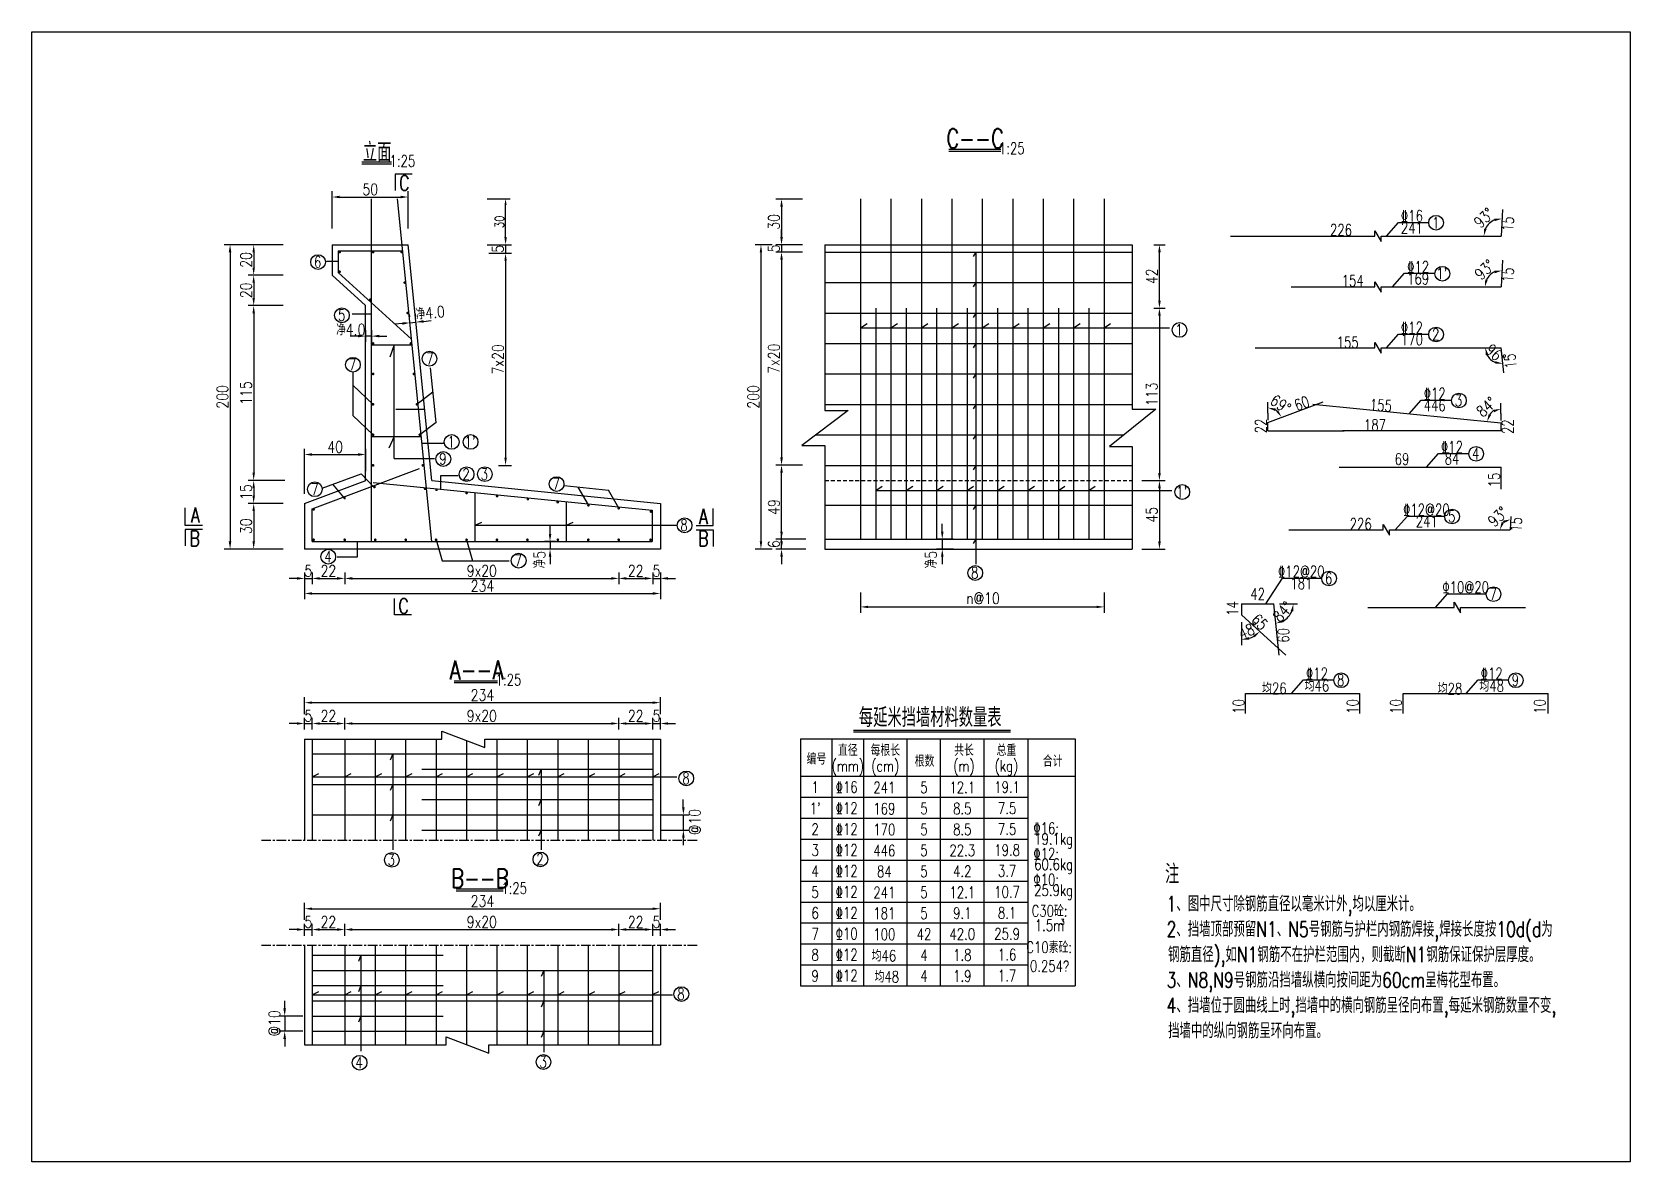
# Model space of a CAD drawing. Header units: millimetres. Extents: x 2923 to 12523, y -1268 to 4624.
# Drawn here: x 5948 to 6998, y -1268 to -525 of the extents above; entities that cross this region are included whole.
import ezdxf
from ezdxf.enums import TextEntityAlignment as Align

# ---------------------------------------------------------------- set-up
doc = ezdxf.new("R2010")
doc.units = ezdxf.units.MM
doc.linetypes.add('CENTER', pattern=[2, 1.25, -0.25, 0.25, -0.25])
doc.linetypes.add('DASHED', pattern=[4, 2.5, -1.5])
for name, color, linetype in [('lk', 7, 'Continuous'), ('中心线', 3, 'CENTER'), ('文字', 7, 'Continuous'), ('标注', 4, 'Continuous'), ('钢筋', 6, 'Continuous')]:
    doc.layers.add(name, color=color, linetype=linetype)
doc.styles.add('XGhz', font='simplex1.shx', dxfattribs={"width": 0.8, "bigfont": 'hztxt.shx'})
doc.styles.add('XGsz', font='simplex1.shx', dxfattribs={"width": 0.8, "bigfont": 'hztxt.shx'})
doc.styles.add('数字', font='simplex1.shx', dxfattribs={"width": 0.8, "bigfont": 'hztxt.shx'})
doc.styles.add('汉字', font='simplex1.shx', dxfattribs={"width": 0.8, "bigfont": 'hztxt.shx'})
doc.styles.add('钢筋', font='simplex1.shx', dxfattribs={"width": 0.8, "height": 2.2, "bigfont": 'hztxt.shx'})
doc.dimstyles.new('STANDARD20', dxfattribs={"dimscale": 2, "dimtxt": 3, "dimasz": 2, "dimexe": 1.5, "dimexo": 2.5, "dimgap": 0.5, "dimtad": 1, "dimdec": 0, "dimrnd": 0.1, "dimzin": 0, "dimdsep": 46, "dimtxsty": 'XGsz', "dimcen": 0.09, "dimdle": 1, "dimclrd": 256, "dimclre": 256, "dimclrt": 256, "dimadec": 0, "dimazin": 0, "dimtfac": 1, "dimtdec": 0, "dimtix": 1, "dimtmove": 2, "dimatfit": 3, "dimfxl": 0, "dimtolj": 1, "dimtzin": 0, "dimlwd": -1, "dimlwe": -1, "dimarcsym": 0})
doc.dimstyles.new('STANDARD25', dxfattribs={"dimscale": 2.5, "dimtxt": 3, "dimasz": 2, "dimexe": 1.5, "dimexo": 2.5, "dimgap": 0.5, "dimtad": 1, "dimdec": 0, "dimrnd": 0.1, "dimzin": 0, "dimdsep": 46, "dimtxsty": 'XGsz', "dimcen": 0.09, "dimdle": 1, "dimclrd": 256, "dimclre": 256, "dimclrt": 256, "dimadec": 0, "dimazin": 0, "dimtfac": 1, "dimtdec": 0, "dimtix": 1, "dimtmove": 2, "dimatfit": 3, "dimfxl": 0, "dimtolj": 1, "dimtzin": 0, "dimlwd": -1, "dimlwe": -1, "dimarcsym": 0})

msp = doc.modelspace()

# ---------------------------------------------------------------- texts
at = {"layer": '文字', "width": 0.75}
for s, height, style, p in [('立面', 12.5, 'XGhz', (6175, -603.8)), ('C--C', 12.5, 'XGhz', (6567.9, -595.4)), ('1:25', 7.5, '数字', (6592, -601.9)), ('1:25', 7.5, '数字', (6191.6, -610.2)), ('C', 10, 'XGhz', (6192.9, -624.7)), ('%%13216', 7.5, '钢筋', (6854.9, -646.3)), ('241', 7.5, '数字', (6854.9, -654.1)), ('1', 7.5, '数字', (6870.6, -650.8)), ('226', 7.5, '数字', (6808.3, -655.5)), ('6', 7.5, '数字', (6135.9, -676.5)), ('%%13212', 7.5, '钢筋', (6859, -679.8)), ("1'", 7.5, '数字', (6874.6, -684.2)), ('154', 7.5, '数字', (6816, -688.9)), ('169', 7.5, '数字', (6859, -687.5)), ('5', 7.5, '数字', (6151.7, -711.5)), ('1', 7.5, '数字', (6701.9, -721.2)), ('%%13212', 7.5, '钢筋', (6854.9, -719.7)), ('170', 7.5, '数字', (6854.9, -727.4)), ('2', 7.5, '数字', (6870.6, -724.1)), ('155', 7.5, '数字', (6812.7, -729.4)), ('7', 7.5, '数字', (6158.8, -744)), ('7', 7.5, '数字', (6209.7, -740.1)), ('%%13212', 7.5, '钢筋', (6869.9, -763.1)), ('3', 7.5, '数字', (6885.5, -767.5)), ('446', 7.5, '数字', (6869.9, -770.8)), ('187', 7.5, '数字', (6830.6, -783.7)), ('1', 7.5, '数字', (6223.7, -794.7)), ("1'", 7.5, '数字', (6236.1, -794.7)), ('%%13212', 7.5, '钢筋', (6881.2, -798.1)), ('9', 7.5, '数字', (6218.2, -805.9)), ('69', 7.5, '数字', (6848.4, -806.1)), ('84', 7.5, '数字', (6881.2, -805.8)), ('4', 7.5, '数字', (6896.8, -802.5)), ('2', 7.5, '数字', (6233.5, -816)), ('3', 7.5, '数字', (6245.5, -816)), ('7', 7.5, '数字', (6292.7, -822.4)), ('7', 7.5, '数字', (6134.1, -825.8)), ("1'", 7.5, '数字', (6703.7, -827.6)), ('A', 10, 'XGhz', (6055.6, -842.8)), ('A', 10, 'XGhz', (6389.4, -843.8)), ('%%13212@20', 7.5, '钢筋', (6864.4, -839.3)), ('5', 7.5, '数字', (6881.1, -843.7)), ('8', 7.5, '数字', (6376.7, -849.5)), ('226', 7.5, '数字', (6821.3, -848.7)), ('241', 7.5, '数字', (6864.7, -847)), ('B', 10, 'XGhz', (6055.2, -858.2)), ('B', 10, 'XGhz', (6389.4, -858.3)), ('4', 7.5, '数字', (6142.7, -870.1)), ('7', 7.5, '数字', (6267.7, -872.7)), ('8', 7.5, '数字', (6567.7, -880.8)), ('%%13212@20', 7.5, '钢筋', (6782.2, -880)), ('6', 7.5, '数字', (6800.2, -884.4)), ('42', 7.5, '数字', (6753.6, -894.7)), ('181', 7.5, '数字', (6782.3, -887.7)), ('%%13110@20', 7.5, '钢筋', (6890.2, -890.3)), ('7', 7.5, '数字', (6908.3, -894.7)), ('C', 10, 'XGhz', (6192.4, -902.6)), ('A--A', 12.5, 'XGhz', (6240.3, -944.6)), ('%%13212', 7.5, '钢筋', (6792.5, -946.9)), ('%%13212', 7.5, '钢筋', (6907.3, -946.9)), ('1:25', 7.5, '数字', (6261.3, -951.1)), ('均26', 7.5, '数字', (6764.5, -956.4)), ('均46', 7.5, '数字', (6792.5, -954.6)), ('8', 7.5, '数字', (6808.1, -951.3)), ('均28', 7.5, '数字', (6879.9, -956.6)), ('均48', 7.5, '数字', (6907.3, -954.7)), ('9', 7.5, '数字', (6922.9, -951.3)), ('每延米挡墙材料数量表', 12.5, '汉字', (6538.4, -975.2)), ('直径', 7.5, '数字', (6484.3, -997)), ('每根长', 7.5, '数字', (6508.9, -997)), ('共长', 7.5, '数字', (6560.6, -997)), ('总重', 7.5, '数字', (6588.5, -997)), ('编号', 7.5, '数字', (6463.7, -1002.6)), ('(mm)', 7.5, '数字', (6484.3, -1008.2)), ('(cm)', 7.5, '数字', (6508.9, -1008.2)), ('根数', 7.5, '数字', (6534.7, -1004.1)), ('(m)', 7.5, '数字', (6560.6, -1008.2)), ('(kg)', 7.5, '数字', (6588.5, -1008.2)), ('合计', 7.5, '数字', (6618.9, -1004.1)), ('8', 7.5, '数字', (6377.9, -1015.8)), ('1', 7.5, '数字', (6462.8, -1021.7)), ('%%13216', 7.5, '钢筋', (6483.5, -1021.6)), ('241', 7.5, '数字', (6508.3, -1021.9)), ('5', 7.5, '数字', (6534.3, -1021.8)), ('12.1', 7.5, '数字', (6559.5, -1021.8)), ('19.1', 7.5, '数字', (6588.9, -1021.6)), ("1'", 7.5, '数字', (6462.8, -1035.6)), ('%%13212', 7.5, '钢筋', (6483.5, -1035.4)), ('169', 7.5, '数字', (6508.3, -1035.8)), ('5', 7.5, '数字', (6534.3, -1035.7)), ('8.5', 7.5, '数字', (6559.5, -1035.7)), ('7.5', 7.5, '数字', (6588.9, -1035.5)), ('2', 7.5, '数字', (6462.8, -1049.3)), ('%%13212', 7.5, '钢筋', (6483.5, -1049.2)), ('170', 7.5, '数字', (6508.3, -1049.5)), ('5', 7.5, '数字', (6534.3, -1049.5)), ('8.5', 7.5, '数字', (6559.5, -1049.4)), ('7.5', 7.5, '数字', (6588.9, -1049.2)), ('%%13216:', 7.5, '钢筋', (6614.6, -1048.7)), ('3', 7.5, '数字', (6462.8, -1063.1)), ('%%13212', 7.5, '钢筋', (6483.5, -1062.9)), ('446', 7.5, '数字', (6508.3, -1063.3)), ('5', 7.5, '数字', (6534.3, -1063.2)), ('22.3', 7.5, '数字', (6559.5, -1063.2)), ('19.8', 7.5, '数字', (6588.9, -1063)), ('19.1kg', 7.5, '数字', (6619.5, -1056.9)), ('3', 7.5, '数字', (6184.4, -1069.3)), ('2', 7.5, '数字', (6282, -1069)), ('%%13212:', 7.5, '钢筋', (6614.6, -1065.4)), ('60.6kg', 7.5, '数字', (6619.5, -1073.6)), ('B--B', 12.5, 'XGhz', (6242.5, -1081.5)), ('4', 7.5, '数字', (6462.8, -1076.8)), ('%%13212', 7.5, '钢筋', (6483.5, -1076.7)), ('84', 7.5, '数字', (6508.3, -1077)), ('5', 7.5, '数字', (6534.3, -1077)), ('4.2', 7.5, '数字', (6559.5, -1076.9)), ('3.7', 7.5, '数字', (6588.9, -1076.7)), ('%%13110:', 7.5, '钢筋', (6614.6, -1082.4)), ('1:25', 7.5, '数字', (6265.1, -1088)), ('5', 7.5, '数字', (6462.8, -1090.6)), ('%%13212', 7.5, '钢筋', (6483.5, -1090.4)), ('241', 7.5, '数字', (6508.3, -1090.8)), ('5', 7.5, '数字', (6534.3, -1090.7)), ('12.1', 7.5, '数字', (6559.5, -1090.7)), ('10.7', 7.5, '数字', (6588.9, -1090.5)), ('25.9kg', 7.5, '数字', (6619.5, -1090.6)), ('6', 7.5, '数字', (6462.8, -1104.3)), ('%%13212', 7.5, '钢筋', (6483.5, -1104.2)), ('181', 7.5, '数字', (6508.3, -1104.5)), ('5', 7.5, '数字', (6534.3, -1104.5)), ('9.1', 7.5, '数字', (6559.5, -1104.4)), ('8.1', 7.5, '数字', (6588.9, -1104.2)), ('C30砼:', 7.5, '数字', (6616.8, -1102.5)), ('1.5m', 7.5, '数字', (6616.8, -1112.4)), ('3', 3.75, '数字', (6625.3, -1110.2)), ('7', 7.5, '数字', (6462.8, -1118.1)), ('%%13110', 7.5, '钢筋', (6483.5, -1117.9)), ('100', 7.5, '数字', (6508.3, -1118.3)), ('42', 7.5, '数字', (6534.3, -1118.2)), ('42.0', 7.5, '数字', (6559.5, -1118.2)), ('25.9', 7.5, '数字', (6588.9, -1118)), ('8', 7.5, '数字', (6462.8, -1131.8)), ('%%13212', 7.5, '钢筋', (6483.5, -1131.7)), ('均46', 7.5, '数字', (6508, -1132)), ('4', 7.5, '数字', (6534.3, -1132)), ('1.8', 7.5, '数字', (6559.5, -1131.9)), ('1.6', 7.5, '数字', (6588.9, -1131.7)), ('9', 7.5, '数字', (6462.8, -1145.6)), ('%%13212', 7.5, '钢筋', (6483.5, -1145.4)), (' 均48', 7.5, '数字', (6508, -1145.8)), ('4', 7.5, '数字', (6534.3, -1145.7)), ('1.9', 7.5, '数字', (6559.5, -1145.7)), ('1.7', 7.5, '数字', (6588.9, -1145.5)), ('8', 7.5, '数字', (6374.6, -1157.5)), ('4', 7.5, '数字', (6163.2, -1202.6)), ('3', 7.5, '数字', (6284.1, -1202.2))]:
    msp.add_text(s, height=height, dxfattribs=dict(at, style=style)).set_placement(p, align=Align.MIDDLE)
at = {"layer": '文字', "style": '数字', "width": 0.75}
for s, rotation, p in [('15', 85.7279, (6917.9, -651.5)), ('15', 85.7279, (6917.9, -685)), ('15', 96, (6919.5, -741.7)), ('60', 20.2678, (6782.6, -769.5)), ('155', 356.1896, (6834.5, -770.8)), ('22', 90, (6755.7, -784.3)), ('22', 90, (6917.8, -784.7)), ('15', 90, (6909, -819.8)), ('15', 85.7279, (6923.3, -849)), ('14', 90, (6737, -904.3)), ('65', 315.0245, (6754.9, -913.1)), ('60', 90, (6770.5, -921.9)), ('10', 90, (6741, -968.6)), ('10', 90, (6816, -968.6)), ('10', 90, (6844.4, -968.6)), ('10', 90, (6938.9, -968.6))]:
    msp.add_text(s, height=7.5, rotation=rotation, dxfattribs=at).set_placement(p, align=Align.MIDDLE)
for s, p in [('C10素砼:', (6616.6, -1126.8)), ('0.254%%143', (6616.8, -1139.2))]:
    msp.add_text(s, height=7.5, dxfattribs=at).set_placement(p, align=Align.MIDDLE_CENTER)
at = {"layer": '文字', "insert": (6692.7, -1186.7), "char_height": 10, "width": 259.021, "attachment_point": 7, "style": '汉字'}
msp.add_mtext('{\\H1.25x;\\W0.75;注\\P\\pi-1,l2;\\H0.8x;1、图中尺寸除钢筋直径以毫米计外,均以厘米计。\\P2、挡墙顶部预留N1、N5号钢筋与护栏内钢筋焊接,焊接长度按10d(d为钢筋直径),如N1钢筋不在护栏范围内，则截断N1钢筋保证保护层厚度。\\P3、N8,N9号钢筋沿挡墙纵横向按间距为60cm呈梅花型布置。\\P4、挡墙位于圆曲线上时,挡墙中的横向钢筋呈径向布置,每延米钢筋数量不变,挡墙中的纵向钢筋呈环向布置。}', dxfattribs=at)

# ---------------------------------------------------------------- blocks, each defined once
blk = doc.blocks.new('*D125')
at = {"layer": 'DEFPOINTS', "color": 0}
for p in [(6119.5, -705.2), (6093.9, -820.1), (6120.7, -820.1)]:
    blk.add_point(p, dxfattribs=at)
at = {"layer": '标注'}
for p, q in [((6113.2, -705.2), (6090.2, -705.2)), ((6093.9, -710.2), (6093.9, -815.1)), ((6114.4, -820.1), (6090.2, -820.1))]:
    blk.add_line(p, q, dxfattribs=at)
for points in [[(6093.1, -710.2), (6094.7, -710.2), (6093.9, -705.2)], [(6093.1, -815.1), (6094.7, -815.1), (6093.9, -820.1)]]:
    blk.add_solid(points, dxfattribs=at)
at = {"layer": '标注', "insert": (6088.9, -762.7), "char_height": 7.5, "attachment_point": 5, "rotation": 90, "style": 'XGsz'}
blk.add_mtext('\\A1;115', dxfattribs=at)
blk = doc.blocks.new('*D124')
at = {"layer": 'DEFPOINTS', "color": 0}
for p in [(6110.5, -665.2), (6078.4, -865.2), (6119.5, -865.2)]:
    blk.add_point(p, dxfattribs=at)
at = {"layer": '标注'}
for p, q in [((6104.2, -665.2), (6074.6, -665.2)), ((6078.4, -670.2), (6078.4, -860.2)), ((6113.2, -865.2), (6074.6, -865.2))]:
    blk.add_line(p, q, dxfattribs=at)
for points in [[(6077.5, -670.2), (6079.2, -670.2), (6078.4, -665.2)], [(6077.5, -860.2), (6079.2, -860.2), (6078.4, -865.2)]]:
    blk.add_solid(points, dxfattribs=at)
at = {"layer": '标注', "insert": (6073.4, -765.2), "char_height": 7.5, "attachment_point": 5, "rotation": 90, "style": 'XGsz'}
blk.add_mtext('\\A1;200', dxfattribs=at)
blk = doc.blocks.new('*D143')
at = {"layer": 'DEFPOINTS', "color": 0}
for p in [(6789.7, -770), (6909.1, -774.2), (6913.4, -782.3), (6913.4, -782.3), (6913.4, -787.5)]:
    blk.add_point(p, dxfattribs=at)
at = {"layer": '文字'}
blk.add_line((6913.4, -776.1), (6913.4, -769.4), dxfattribs=at)
blk.add_arc((6913.4, -782.3), 9.24, 121.4088, 142.8806, dxfattribs=at)
for points in [[(6906.9, -777.1), (6905.3, -776.5), (6904.3, -781.4)], [(6908.4, -773.7), (6908.9, -775.3), (6913.4, -773.1)]]:
    blk.add_solid(points, dxfattribs=at)
at = {"layer": '文字', "insert": (6903.9, -771.8), "char_height": 7.5, "attachment_point": 5, "rotation": 42.1447, "style": 'XGsz'}
blk.add_mtext('\\A1;84°', dxfattribs=at)
blk = doc.blocks.new('*D142')
at = {"layer": 'DEFPOINTS', "color": 0}
for p in [(6916.3, -846.5), (6920, -843.7), (6774, -852.5), (6899, -852.5), (6919.5, -852.5)]:
    blk.add_point(p, dxfattribs=at)
at = {"layer": '文字'}
blk.add_line((6905.3, -852.5), (6916.5, -852.5), dxfattribs=at)
blk.add_arc((6919.5, -852.5), 6.8, 130.258, 136.8761, dxfattribs=at)
for points in [[(6915.3, -848.2), (6913.8, -847.5), (6912.7, -852.5)], [(6914.9, -846.5), (6915.4, -848.1), (6919.9, -845.7)]]:
    blk.add_solid(points, dxfattribs=at)
at = {"layer": '文字', "insert": (6911.4, -843.9), "char_height": 7.5, "attachment_point": 5, "rotation": 43.567, "style": 'XGsz'}
blk.add_mtext('\\A1;93°', dxfattribs=at)
blk = doc.blocks.new('*D138')
at = {"layer": 'DEFPOINTS', "color": 0}
for p in [(6356.1, -979.8), (6333.8, -990), (6356.1, -990)]:
    blk.add_point(p, dxfattribs=at)
at = {"layer": '标注'}
for p, q in [((6333.8, -983.8), (6333.8, -976.1)), ((6356.1, -983.8), (6356.1, -976.1)), ((6338.8, -979.8), (6351.1, -979.8))]:
    blk.add_line(p, q, dxfattribs=at)
for points in [[(6338.8, -979), (6338.8, -980.6), (6333.8, -979.8)], [(6351.1, -979), (6351.1, -980.6), (6356.1, -979.8)]]:
    blk.add_solid(points, dxfattribs=at)
at = {"layer": '标注', "insert": (6344.9, -974.8), "char_height": 7.5, "attachment_point": 5, "style": 'XGsz'}
blk.add_mtext('\\A1;22', dxfattribs=at)
blk = doc.blocks.new('*D129')
at = {"layer": 'DEFPOINTS', "color": 0}
for p in [(6361.1, -966.1), (6127.3, -979.8), (6361.1, -979.8)]:
    blk.add_point(p, dxfattribs=at)
at = {"layer": '标注'}
for p, q in [((6127.3, -973.6), (6127.3, -962.4)), ((6361.1, -973.6), (6361.1, -962.4)), ((6132.3, -966.1), (6356.1, -966.1))]:
    blk.add_line(p, q, dxfattribs=at)
for points in [[(6132.3, -965.3), (6132.3, -966.9), (6127.3, -966.1)], [(6356.1, -965.3), (6356.1, -966.9), (6361.1, -966.1)]]:
    blk.add_solid(points, dxfattribs=at)
at = {"layer": '标注', "insert": (6244.2, -961.1), "char_height": 7.5, "attachment_point": 5, "style": 'XGsz'}
blk.add_mtext('\\A1;234', dxfattribs=at)
blk = doc.blocks.new('*D130')
at = {"layer": 'DEFPOINTS', "color": 0}
for p in [(6132.3, -1172), (6114.3, -1182), (6132.3, -1182)]:
    blk.add_point(p, dxfattribs=at)
at = {"layer": '文字'}
for p, q in [((6114.3, -1167), (6114.3, -1162)), ((6126.1, -1172), (6110.5, -1172)), ((6114.3, -1172), (6114.3, -1182)), ((6126.1, -1182), (6110.5, -1182)), ((6114.3, -1187), (6114.3, -1192))]:
    blk.add_line(p, q, dxfattribs=at)
for points in [[(6113.4, -1167), (6115.1, -1167), (6114.3, -1172)], [(6113.4, -1187), (6115.1, -1187), (6114.3, -1182)]]:
    blk.add_solid(points, dxfattribs=at)
at = {"layer": '文字', "insert": (6107.5, -1176.8), "char_height": 7.5, "attachment_point": 5, "rotation": 90, "style": 'XGsz'}
blk.add_mtext('\\A1;@10', dxfattribs=at)
blk = doc.blocks.new('*D139')
at = {"layer": 'DEFPOINTS', "color": 0}
for p in [(6333.8, -979.8), (6153.7, -990), (6333.8, -990)]:
    blk.add_point(p, dxfattribs=at)
at = {"layer": '标注'}
for p, q in [((6153.7, -983.8), (6153.7, -976.1)), ((6333.8, -983.8), (6333.8, -976.1)), ((6158.7, -979.8), (6328.8, -979.8))]:
    blk.add_line(p, q, dxfattribs=at)
for points in [[(6158.7, -979), (6158.7, -980.6), (6153.7, -979.8)], [(6328.8, -979), (6328.8, -980.6), (6333.8, -979.8)]]:
    blk.add_solid(points, dxfattribs=at)
at = {"layer": '标注', "insert": (6243.8, -974.8), "char_height": 7.5, "attachment_point": 5, "style": 'XGsz'}
blk.add_mtext('\\A1;9x20', dxfattribs=at)
blk = doc.blocks.new('*D141')
at = {"layer": 'DEFPOINTS', "color": 0}
for p in [(6132.3, -979.8), (6127.3, -990), (6132.3, -990)]:
    blk.add_point(p, dxfattribs=at)
at = {"layer": '标注'}
for p, q in [((6127.3, -983.8), (6127.3, -976.1)), ((6132.3, -983.8), (6132.3, -976.1)), ((6122.3, -979.8), (6117.3, -979.8)), ((6127.3, -979.8), (6132.3, -979.8)), ((6137.3, -979.8), (6142.3, -979.8))]:
    blk.add_line(p, q, dxfattribs=at)
for points in [[(6122.3, -979), (6122.3, -980.6), (6127.3, -979.8)], [(6137.3, -979), (6137.3, -980.6), (6132.3, -979.8)]]:
    blk.add_solid(points, dxfattribs=at)
at = {"layer": '标注', "insert": (6129.8, -974.8), "char_height": 7.5, "attachment_point": 5, "style": 'XGsz'}
blk.add_mtext('\\A1;5', dxfattribs=at)
blk = doc.blocks.new('*D140')
at = {"layer": 'DEFPOINTS', "color": 0}
for p in [(6153.7, -979.8), (6132.3, -990), (6153.7, -990)]:
    blk.add_point(p, dxfattribs=at)
at = {"layer": '标注'}
for p, q in [((6132.3, -983.8), (6132.3, -976.1)), ((6153.7, -983.8), (6153.7, -976.1)), ((6137.3, -979.8), (6148.7, -979.8))]:
    blk.add_line(p, q, dxfattribs=at)
for points in [[(6137.3, -979), (6137.3, -980.6), (6132.3, -979.8)], [(6148.7, -979), (6148.7, -980.6), (6153.7, -979.8)]]:
    blk.add_solid(points, dxfattribs=at)
at = {"layer": '标注', "insert": (6143, -974.8), "char_height": 7.5, "attachment_point": 5, "style": 'XGsz'}
blk.add_mtext('\\A1;22', dxfattribs=at)
blk = doc.blocks.new('*D136')
at = {"layer": 'DEFPOINTS', "color": 0}
for p in [(6167.5, -803.1), (6167.5, -820.1), (6127.3, -835.2)]:
    blk.add_point(p, dxfattribs=at)
at = {"layer": '标注'}
for p, q in [((6127.3, -828.9), (6127.3, -799.3)), ((6132.3, -803.1), (6162.5, -803.1)), ((6167.5, -813.9), (6167.5, -799.3))]:
    blk.add_line(p, q, dxfattribs=at)
for points in [[(6132.3, -802.2), (6132.3, -803.9), (6127.3, -803.1)], [(6162.5, -802.2), (6162.5, -803.9), (6167.5, -803.1)]]:
    blk.add_solid(points, dxfattribs=at)
at = {"layer": '标注', "insert": (6147.4, -798.1), "char_height": 7.5, "attachment_point": 5, "style": 'XGsz'}
blk.add_mtext('\\A1;40', dxfattribs=at)
blk = doc.blocks.new('*D134')
at = {"layer": 'DEFPOINTS', "color": 0}
for p in [(6119.5, -820.1), (6093.9, -835.2), (6119.5, -835.2)]:
    blk.add_point(p, dxfattribs=at)
at = {"layer": '标注'}
for p, q in [((6113.2, -820.1), (6090.2, -820.1)), ((6093.9, -825.1), (6093.9, -830.2)), ((6113.2, -835.2), (6090.2, -835.2))]:
    blk.add_line(p, q, dxfattribs=at)
for points in [[(6093.1, -825.1), (6094.7, -825.1), (6093.9, -820.1)], [(6093.1, -830.2), (6094.7, -830.2), (6093.9, -835.2)]]:
    blk.add_solid(points, dxfattribs=at)
at = {"layer": '标注', "insert": (6088.9, -827.7), "char_height": 7.5, "attachment_point": 5, "rotation": 90, "style": 'XGsz'}
blk.add_mtext('\\A1;15', dxfattribs=at)
blk = doc.blocks.new('*D135')
at = {"layer": 'DEFPOINTS', "color": 0}
for p in [(6119.5, -835.2), (6093.9, -865.2), (6119.5, -865.2)]:
    blk.add_point(p, dxfattribs=at)
at = {"layer": '标注'}
for p, q in [((6113.2, -835.2), (6090.2, -835.2)), ((6093.9, -840.2), (6093.9, -860.2)), ((6113.2, -865.2), (6090.2, -865.2))]:
    blk.add_line(p, q, dxfattribs=at)
for points in [[(6093.1, -840.2), (6094.7, -840.2), (6093.9, -835.2)], [(6093.1, -860.2), (6094.7, -860.2), (6093.9, -865.2)]]:
    blk.add_solid(points, dxfattribs=at)
at = {"layer": '标注', "insert": (6088.9, -850.2), "char_height": 7.5, "attachment_point": 5, "rotation": 90, "style": 'XGsz'}
blk.add_mtext('\\A1;30', dxfattribs=at)
blk = doc.blocks.new('*D128')
at = {"layer": 'DEFPOINTS', "color": 0}
for p in [(6298.5, -860.2), (6288.6, -865.2), (6298.5, -865.2)]:
    blk.add_point(p, dxfattribs=at)
at = {"layer": '标注'}
for p, q in [((6288.6, -855.2), (6288.6, -850.2)), ((6292.2, -860.2), (6284.9, -860.2)), ((6288.6, -860.2), (6288.6, -865.2)), ((6292.2, -865.2), (6284.9, -865.2)), ((6288.6, -870.2), (6288.6, -875.2))]:
    blk.add_line(p, q, dxfattribs=at)
for points in [[(6287.8, -855.2), (6289.5, -855.2), (6288.6, -860.2)], [(6287.8, -870.2), (6289.5, -870.2), (6288.6, -865.2)]]:
    blk.add_solid(points, dxfattribs=at)
at = {"layer": '标注', "insert": (6281.7, -874.2), "char_height": 7.5, "attachment_point": 5, "rotation": 90, "style": '汉字'}
blk.add_mtext('\\A1; 净5', dxfattribs=at)
blk = doc.blocks.new('*D131')
at = {"layer": 'DEFPOINTS', "color": 0}
for p in [(6355.1, -1039.8), (6355.1, -1049.8), (6376.2, -1049.8)]:
    blk.add_point(p, dxfattribs=at)
at = {"layer": '文字'}
for p, q in [((6376.2, -1034.8), (6376.2, -1029.8)), ((6361.3, -1039.8), (6380, -1039.8)), ((6361.3, -1049.8), (6380, -1049.8)), ((6376.2, -1039.8), (6376.2, -1049.8)), ((6376.2, -1054.8), (6376.2, -1059.8))]:
    blk.add_line(p, q, dxfattribs=at)
for points in [[(6375.4, -1034.8), (6377.1, -1034.8), (6376.2, -1039.8)], [(6375.4, -1054.8), (6377.1, -1054.8), (6376.2, -1049.8)]]:
    blk.add_solid(points, dxfattribs=at)
at = {"layer": '文字', "insert": (6383.7, -1044.5), "char_height": 7.5, "attachment_point": 5, "rotation": 90, "style": 'XGsz'}
blk.add_mtext('\\A1;@10', dxfattribs=at)
blk = doc.blocks.new('*D137')
at = {"layer": 'DEFPOINTS', "color": 0}
for p in [(6361.1, -979.8), (6356.1, -990), (6361.1, -990)]:
    blk.add_point(p, dxfattribs=at)
at = {"layer": '标注'}
for p, q in [((6356.1, -983.8), (6356.1, -976.1)), ((6361.1, -983.8), (6361.1, -976.1)), ((6351.1, -979.8), (6346.1, -979.8)), ((6356.1, -979.8), (6361.1, -979.8)), ((6366.1, -979.8), (6371.1, -979.8))]:
    blk.add_line(p, q, dxfattribs=at)
for points in [[(6351.1, -979), (6351.1, -980.6), (6356.1, -979.8)], [(6366.1, -979), (6366.1, -980.6), (6361.1, -979.8)]]:
    blk.add_solid(points, dxfattribs=at)
at = {"layer": '标注', "insert": (6358.6, -974.8), "char_height": 7.5, "attachment_point": 5, "style": 'XGsz'}
blk.add_mtext('\\A1;5', dxfattribs=at)
blk = doc.blocks.new('*D132')
at = {"layer": 'DEFPOINTS', "color": 0}
for p in [(6492.6, -887.6), (6652.7, -887.6), (6652.7, -903.2)]:
    blk.add_point(p, dxfattribs=at)
at = {"layer": '文字'}
for p, q in [((6492.6, -893.8), (6492.6, -907)), ((6652.7, -893.8), (6652.7, -907)), ((6497.6, -903.2), (6647.7, -903.2))]:
    blk.add_line(p, q, dxfattribs=at)
for points in [[(6497.6, -902.4), (6497.6, -904), (6492.6, -903.2)], [(6647.7, -902.4), (6647.7, -904), (6652.7, -903.2)]]:
    blk.add_solid(points, dxfattribs=at)
at = {"layer": '文字', "insert": (6573.1, -897.5), "char_height": 7.5, "attachment_point": 5, "style": 'XGsz'}
blk.add_mtext('\\A1;n@10', dxfattribs=at)
blk = doc.blocks.new('*D133')
at = {"layer": 'DEFPOINTS', "color": 0}
for p in [(6559.8, -858.7), (6546.3, -865.2), (6559.9, -865.2)]:
    blk.add_point(p, dxfattribs=at)
at = {"layer": '文字'}
for p, q in [((6546.3, -853.7), (6546.3, -848.7)), ((6553.6, -858.7), (6542.6, -858.7)), ((6546.3, -858.7), (6546.3, -865.2)), ((6553.7, -865.2), (6542.6, -865.2)), ((6546.3, -870.2), (6546.3, -875.2))]:
    blk.add_line(p, q, dxfattribs=at)
for points in [[(6545.5, -853.7), (6547.2, -853.7), (6546.3, -858.7)], [(6545.5, -870.2), (6547.2, -870.2), (6546.3, -865.2)]]:
    blk.add_solid(points, dxfattribs=at)
at = {"layer": '文字', "insert": (6538.9, -874.2), "char_height": 7.5, "attachment_point": 5, "rotation": 90, "style": 'XGhz'}
blk.add_mtext('\\A1; 净5', dxfattribs=at)
blk = doc.blocks.new('*D144')
at = {"layer": 'DEFPOINTS', "color": 0}
for p in [(6767.3, -775.3), (6796.5, -768.5), (6760.2, -782.1), (6760.2, -782.1), (6760.2, -787.5)]:
    blk.add_point(p, dxfattribs=at)
at = {"layer": '文字'}
blk.add_line((6760.2, -775.8), (6760.2, -768.6), dxfattribs=at)
blk.add_arc((6760.2, -782.1), 9.74, 50.3074, 60.2428, dxfattribs=at)
for points in [[(6764.9, -774.4), (6765.3, -772.8), (6760.2, -772.3)], [(6767.1, -774.1), (6765.8, -775.1), (6769.4, -778.7)]]:
    blk.add_solid(points, dxfattribs=at)
at = {"layer": '文字', "insert": (6768.6, -770), "char_height": 7.5, "attachment_point": 5, "rotation": 325.2751, "style": 'XGsz'}
blk.add_mtext('\\A1;69°', dxfattribs=at)
blk = doc.blocks.new('*D147')
at = {"layer": 'DEFPOINTS', "color": 0}
for p in [(6914.5, -675.4), (6908.5, -683.5), (6775.5, -693), (6889.6, -693), (6913.6, -693)]:
    blk.add_point(p, dxfattribs=at)
at = {"layer": '文字'}
blk.add_line((6895.8, -693), (6906.5, -693), dxfattribs=at)
blk.add_arc((6913.6, -693), 10.8, 113.8742, 153.2599, dxfattribs=at)
for points in [[(6909, -682.3), (6909.3, -684), (6914.1, -682.2)], [(6904.7, -688.4), (6903.1, -688), (6902.8, -693)]]:
    blk.add_solid(points, dxfattribs=at)
at = {"layer": '文字', "insert": (6902.7, -681.6), "char_height": 7.5, "attachment_point": 5, "rotation": 43.567, "style": 'XGsz'}
blk.add_mtext('\\A1;93°', dxfattribs=at)
blk = doc.blocks.new('*D146')
at = {"layer": 'DEFPOINTS', "color": 0}
for p in [(6908.2, -649.4), (6914.5, -642), (6735.7, -659.6), (6895.3, -659.6), (6913.6, -659.6)]:
    blk.add_point(p, dxfattribs=at)
at = {"layer": '文字'}
blk.add_line((6901.6, -659.6), (6905.8, -659.6), dxfattribs=at)
blk.add_arc((6913.6, -659.6), 11.5, 112.2579, 154.8762, dxfattribs=at)
for points in [[(6909.1, -648.1), (6909.4, -649.7), (6914.1, -648.1)], [(6904, -654.9), (6902.4, -654.5), (6902.1, -659.6)]]:
    blk.add_solid(points, dxfattribs=at)
at = {"layer": '文字', "insert": (6902.2, -647.6), "char_height": 7.5, "attachment_point": 5, "rotation": 43.567, "style": 'XGsz'}
blk.add_mtext('\\A1;93°', dxfattribs=at)
blk = doc.blocks.new('*D145')
at = {"layer": 'DEFPOINTS', "color": 0}
for p in [(6751.9, -732.9), (6913.6, -732.9), (6913.6, -732.9), (6904.7, -738.5), (6915.3, -749.4)]:
    blk.add_point(p, dxfattribs=at)
at = {"layer": '文字'}
blk.add_arc((6913.6, -732.9), 10.4, 207.753, 248.247, dxfattribs=at)
for points in [[(6903.5, -738), (6905.2, -737.6), (6903.1, -732.9)], [(6909.8, -741.8), (6909.6, -743.4), (6914.7, -743.3)]]:
    blk.add_solid(points, dxfattribs=at)
at = {"layer": '文字', "insert": (6909.9, -737), "char_height": 7.5, "attachment_point": 5, "rotation": 318, "style": 'XGsz'}
blk.add_mtext('\\A1;96°', dxfattribs=at)
blk = doc.blocks.new('*D127')
at = {"layer": 'DEFPOINTS', "color": 0}
for p in [(6119.5, -665.2), (6093.9, -685.2), (6119.5, -685.2)]:
    blk.add_point(p, dxfattribs=at)
at = {"layer": '标注'}
for p, q in [((6113.2, -665.2), (6090.2, -665.2)), ((6093.9, -670.2), (6093.9, -680.2)), ((6113.2, -685.2), (6090.2, -685.2))]:
    blk.add_line(p, q, dxfattribs=at)
for points in [[(6093.1, -670.2), (6094.7, -670.2), (6093.9, -665.2)], [(6093.1, -680.2), (6094.7, -680.2), (6093.9, -685.2)]]:
    blk.add_solid(points, dxfattribs=at)
at = {"layer": '标注', "insert": (6088.9, -675.2), "char_height": 7.5, "attachment_point": 5, "rotation": 90, "style": 'XGsz'}
blk.add_mtext('\\A1;20', dxfattribs=at)
blk = doc.blocks.new('*D126')
at = {"layer": 'DEFPOINTS', "color": 0}
for p in [(6100.2, -685.2), (6092.1, -705.2), (6093.9, -705.2)]:
    blk.add_point(p, dxfattribs=at)
at = {"layer": '标注'}
for p, q in [((6093.9, -685.2), (6090.2, -685.2)), ((6093.9, -690.2), (6093.9, -700.2)), ((6098.3, -705.2), (6097.7, -705.2))]:
    blk.add_line(p, q, dxfattribs=at)
for points in [[(6093.1, -690.2), (6094.7, -690.2), (6093.9, -685.2)], [(6093.1, -700.2), (6094.7, -700.2), (6093.9, -705.2)]]:
    blk.add_solid(points, dxfattribs=at)
at = {"layer": '标注', "insert": (6088.9, -695.2), "char_height": 7.5, "attachment_point": 5, "rotation": 90, "style": 'XGsz'}
blk.add_mtext('\\A1;20', dxfattribs=at)
blk = doc.blocks.new('*D199')
at = {"layer": 'DEFPOINTS', "color": 0}
for p in [(6242.3, -670.8), (6248.6, -810.2), (6259.4, -810.2)]:
    blk.add_point(p, dxfattribs=at)
at = {"layer": '标注'}
for p, q in [((6248.5, -670.8), (6263.2, -670.8)), ((6259.4, -675.8), (6259.4, -805.2)), ((6254.8, -810.2), (6263.2, -810.2))]:
    blk.add_line(p, q, dxfattribs=at)
for points in [[(6258.6, -675.8), (6260.2, -675.8), (6259.4, -670.8)], [(6258.6, -805.2), (6260.2, -805.2), (6259.4, -810.2)]]:
    blk.add_solid(points, dxfattribs=at)
at = {"layer": '标注', "insert": (6254.4, -740.5), "char_height": 7.5, "attachment_point": 5, "rotation": 90, "style": 'XGsz'}
blk.add_mtext('\\A1;7x20', dxfattribs=at)
blk = doc.blocks.new('*D198')
at = {"layer": 'DEFPOINTS', "color": 0}
for p in [(6242.3, -665.2), (6242.3, -670.8), (6259.4, -670.8)]:
    blk.add_point(p, dxfattribs=at)
at = {"layer": '标注'}
for p, q in [((6259.4, -660.2), (6259.4, -655.2)), ((6248.5, -670.8), (6263.2, -670.8)), ((6248.5, -665.2), (6263.2, -665.2)), ((6259.4, -665.2), (6259.4, -670.8)), ((6259.4, -675.8), (6259.4, -680.8))]:
    blk.add_line(p, q, dxfattribs=at)
for points in [[(6258.6, -660.2), (6260.2, -660.2), (6259.4, -665.2)], [(6258.6, -675.8), (6260.2, -675.8), (6259.4, -670.8)]]:
    blk.add_solid(points, dxfattribs=at)
at = {"layer": '标注', "insert": (6254.4, -668), "char_height": 7.5, "attachment_point": 5, "rotation": 90, "style": 'XGsz'}
blk.add_mtext('\\A1;5', dxfattribs=at)
blk = doc.blocks.new('*D205')
at = {"layer": 'DEFPOINTS', "color": 0}
for p in [(6440.7, -665.2), (6427.2, -865.2), (6440.7, -865.2)]:
    blk.add_point(p, dxfattribs=at)
at = {"layer": '标注'}
for p, q in [((6434.5, -665.2), (6423.5, -665.2)), ((6427.2, -670.2), (6427.2, -860.2)), ((6434.5, -865.2), (6423.5, -865.2))]:
    blk.add_line(p, q, dxfattribs=at)
for points in [[(6426.4, -670.2), (6428, -670.2), (6427.2, -665.2)], [(6426.4, -860.2), (6428, -860.2), (6427.2, -865.2)]]:
    blk.add_solid(points, dxfattribs=at)
at = {"layer": '标注', "insert": (6422.2, -765.2), "char_height": 7.5, "attachment_point": 5, "rotation": 90, "style": 'XGsz'}
blk.add_mtext('\\A1;200', dxfattribs=at)
blk = doc.blocks.new('*D202')
at = {"layer": 'DEFPOINTS', "color": 0}
for p in [(6460.8, -670.1), (6440.7, -810), (6460.8, -810)]:
    blk.add_point(p, dxfattribs=at)
at = {"layer": '标注'}
for p, q in [((6454.6, -670.1), (6437, -670.1)), ((6440.7, -675.1), (6440.7, -805)), ((6454.6, -810), (6437, -810))]:
    blk.add_line(p, q, dxfattribs=at)
for points in [[(6439.9, -675.1), (6441.6, -675.1), (6440.7, -670.1)], [(6439.9, -805), (6441.6, -805), (6440.7, -810)]]:
    blk.add_solid(points, dxfattribs=at)
at = {"layer": '标注', "insert": (6435.7, -740.1), "char_height": 7.5, "attachment_point": 5, "rotation": 90, "style": 'XGsz'}
blk.add_mtext('\\A1;7x20', dxfattribs=at)
blk = doc.blocks.new('*D201')
at = {"layer": 'DEFPOINTS', "color": 0}
for p in [(6440.7, -670.1), (6460.7, -665.2), (6460.8, -670.1)]:
    blk.add_point(p, dxfattribs=at)
at = {"layer": '标注'}
for p, q in [((6440.7, -660.2), (6440.7, -655.2)), ((6454.5, -665.2), (6437, -665.2)), ((6454.6, -670.1), (6437, -670.1)), ((6440.7, -665.2), (6440.7, -670.1)), ((6440.7, -675.1), (6440.7, -680.1))]:
    blk.add_line(p, q, dxfattribs=at)
for points in [[(6439.9, -660.2), (6441.6, -660.2), (6440.7, -665.2)], [(6439.9, -675.1), (6441.6, -675.1), (6440.7, -670.1)]]:
    blk.add_solid(points, dxfattribs=at)
at = {"layer": '标注', "insert": (6435.7, -667.7), "char_height": 7.5, "attachment_point": 5, "rotation": 90, "style": 'XGsz'}
blk.add_mtext('\\A1;5', dxfattribs=at)
blk = doc.blocks.new('*D200')
at = {"layer": 'DEFPOINTS', "color": 0}
for p in [(6460.7, -635.2), (6440.7, -665.2), (6460.7, -665.2)]:
    blk.add_point(p, dxfattribs=at)
at = {"layer": '标注'}
for p, q in [((6454.5, -635.2), (6437, -635.2)), ((6440.7, -640.2), (6440.7, -660.2)), ((6454.5, -665.2), (6437, -665.2))]:
    blk.add_line(p, q, dxfattribs=at)
for points in [[(6439.9, -640.2), (6441.6, -640.2), (6440.7, -635.2)], [(6439.9, -660.2), (6441.6, -660.2), (6440.7, -665.2)]]:
    blk.add_solid(points, dxfattribs=at)
at = {"layer": '标注', "insert": (6435.7, -650.2), "char_height": 7.5, "attachment_point": 5, "rotation": 90, "style": 'XGsz'}
blk.add_mtext('\\A1;30', dxfattribs=at)
blk = doc.blocks.new('*D203')
at = {"layer": 'DEFPOINTS', "color": 0}
for p in [(6440.7, -810), (6460.8, -810), (6462.9, -865.2)]:
    blk.add_point(p, dxfattribs=at)
at = {"layer": '标注'}
for p, q in [((6454.6, -810), (6437, -810)), ((6440.7, -860.2), (6440.7, -815)), ((6456.7, -865.2), (6437, -865.2))]:
    blk.add_line(p, q, dxfattribs=at)
for points in [[(6439.9, -815), (6441.6, -815), (6440.7, -810)], [(6439.9, -860.2), (6441.6, -860.2), (6440.7, -865.2)]]:
    blk.add_solid(points, dxfattribs=at)
at = {"layer": '标注', "insert": (6435.7, -837.6), "char_height": 7.5, "attachment_point": 5, "rotation": 90, "style": 'XGsz'}
blk.add_mtext('\\A1;49', dxfattribs=at)
blk = doc.blocks.new('*D204')
at = {"layer": 'DEFPOINTS', "color": 0}
for p in [(6440.7, -858.7), (6462.9, -858.7), (6462.9, -865.2)]:
    blk.add_point(p, dxfattribs=at)
at = {"layer": '标注'}
for p, q in [((6440.7, -853.7), (6440.7, -848.7)), ((6456.7, -858.7), (6437, -858.7)), ((6440.7, -865.2), (6440.7, -858.7)), ((6456.7, -865.2), (6437, -865.2)), ((6440.7, -870.2), (6440.7, -875.2))]:
    blk.add_line(p, q, dxfattribs=at)
for points in [[(6439.9, -853.7), (6441.6, -853.7), (6440.7, -858.7)], [(6439.9, -870.2), (6441.6, -870.2), (6440.7, -865.2)]]:
    blk.add_solid(points, dxfattribs=at)
at = {"layer": '标注', "insert": (6435.7, -861.9), "char_height": 7.5, "attachment_point": 5, "rotation": 90, "style": 'XGsz'}
blk.add_mtext('\\A1;6', dxfattribs=at)
blk = doc.blocks.new('*D208')
at = {"layer": 'DEFPOINTS', "color": 0}
for p in [(6153.7, -874.2), (6333.8, -874.2), (6333.8, -884.5)]:
    blk.add_point(p, dxfattribs=at)
at = {"layer": '标注'}
for p, q in [((6153.7, -880.5), (6153.7, -888.2)), ((6333.8, -880.5), (6333.8, -888.2)), ((6158.7, -884.5), (6328.8, -884.5))]:
    blk.add_line(p, q, dxfattribs=at)
for points in [[(6158.7, -883.6), (6158.7, -885.3), (6153.7, -884.5)], [(6328.8, -883.6), (6328.8, -885.3), (6333.8, -884.5)]]:
    blk.add_solid(points, dxfattribs=at)
at = {"layer": '标注', "insert": (6243.8, -879.5), "char_height": 7.5, "attachment_point": 5, "style": 'XGsz'}
blk.add_mtext('\\A1;9x20', dxfattribs=at)
blk = doc.blocks.new('*D207')
at = {"layer": 'DEFPOINTS', "color": 0}
for p in [(6333.8, -874.2), (6356.1, -874.2), (6356.1, -884.5)]:
    blk.add_point(p, dxfattribs=at)
at = {"layer": '标注'}
for p, q in [((6333.8, -880.5), (6333.8, -888.2)), ((6356.1, -880.5), (6356.1, -888.2)), ((6338.8, -884.5), (6351.1, -884.5))]:
    blk.add_line(p, q, dxfattribs=at)
for points in [[(6338.8, -883.6), (6338.8, -885.3), (6333.8, -884.5)], [(6351.1, -883.6), (6351.1, -885.3), (6356.1, -884.5)]]:
    blk.add_solid(points, dxfattribs=at)
at = {"layer": '标注', "insert": (6344.9, -879.5), "char_height": 7.5, "attachment_point": 5, "style": 'XGsz'}
blk.add_mtext('\\A1;22', dxfattribs=at)
blk = doc.blocks.new('*D211')
at = {"layer": 'DEFPOINTS', "color": 0}
for p in [(6356.1, -874.2), (6361.1, -874.2), (6361.1, -884.5)]:
    blk.add_point(p, dxfattribs=at)
at = {"layer": '标注'}
for p, q in [((6356.1, -880.5), (6356.1, -888.2)), ((6361.1, -880.5), (6361.1, -888.2)), ((6351.1, -884.5), (6346.1, -884.5)), ((6356.1, -884.5), (6361.1, -884.5)), ((6366.1, -884.5), (6371.1, -884.5))]:
    blk.add_line(p, q, dxfattribs=at)
for points in [[(6351.1, -883.6), (6351.1, -885.3), (6356.1, -884.5)], [(6366.1, -883.6), (6366.1, -885.3), (6361.1, -884.5)]]:
    blk.add_solid(points, dxfattribs=at)
at = {"layer": '标注', "insert": (6358.6, -879.5), "char_height": 7.5, "attachment_point": 5, "style": 'XGsz'}
blk.add_mtext('\\A1;5', dxfattribs=at)
blk = doc.blocks.new('*D206')
at = {"layer": 'DEFPOINTS', "color": 0}
for p in [(6127.3, -880.7), (6361.1, -880.7), (6361.1, -894.4)]:
    blk.add_point(p, dxfattribs=at)
at = {"layer": '标注'}
for p, q in [((6127.3, -886.9), (6127.3, -898.1)), ((6361.1, -886.9), (6361.1, -898.1)), ((6132.3, -894.4), (6356.1, -894.4))]:
    blk.add_line(p, q, dxfattribs=at)
for points in [[(6132.3, -893.5), (6132.3, -895.2), (6127.3, -894.4)], [(6356.1, -893.5), (6356.1, -895.2), (6361.1, -894.4)]]:
    blk.add_solid(points, dxfattribs=at)
at = {"layer": '标注', "insert": (6244.2, -889.4), "char_height": 7.5, "attachment_point": 5, "style": 'XGsz'}
blk.add_mtext('\\A1;234', dxfattribs=at)
blk = doc.blocks.new('*D210')
at = {"layer": 'DEFPOINTS', "color": 0}
for p in [(6132.3, -874.2), (6153.7, -874.2), (6153.7, -884.5)]:
    blk.add_point(p, dxfattribs=at)
at = {"layer": '标注'}
for p, q in [((6132.3, -880.5), (6132.3, -888.2)), ((6153.7, -880.5), (6153.7, -888.2)), ((6137.3, -884.5), (6148.7, -884.5))]:
    blk.add_line(p, q, dxfattribs=at)
for points in [[(6137.3, -883.6), (6137.3, -885.3), (6132.3, -884.5)], [(6148.7, -883.6), (6148.7, -885.3), (6153.7, -884.5)]]:
    blk.add_solid(points, dxfattribs=at)
at = {"layer": '标注', "insert": (6143, -879.5), "char_height": 7.5, "attachment_point": 5, "style": 'XGsz'}
blk.add_mtext('\\A1;22', dxfattribs=at)
blk = doc.blocks.new('*D209')
at = {"layer": 'DEFPOINTS', "color": 0}
for p in [(6127.3, -874.2), (6132.3, -874.2), (6132.3, -884.5)]:
    blk.add_point(p, dxfattribs=at)
at = {"layer": '标注'}
for p, q in [((6127.3, -880.5), (6127.3, -888.2)), ((6132.3, -880.5), (6132.3, -888.2)), ((6122.3, -884.5), (6117.3, -884.5)), ((6127.3, -884.5), (6132.3, -884.5)), ((6137.3, -884.5), (6142.3, -884.5))]:
    blk.add_line(p, q, dxfattribs=at)
for points in [[(6122.3, -883.6), (6122.3, -885.3), (6127.3, -884.5)], [(6137.3, -883.6), (6137.3, -885.3), (6132.3, -884.5)]]:
    blk.add_solid(points, dxfattribs=at)
at = {"layer": '标注', "insert": (6129.8, -879.5), "char_height": 7.5, "attachment_point": 5, "style": 'XGsz'}
blk.add_mtext('\\A1;5', dxfattribs=at)
blk = doc.blocks.new('*D214')
at = {"layer": 'DEFPOINTS', "color": 0}
for p in [(6333.8, -1115.2), (6153.7, -1125.4), (6333.8, -1125.4)]:
    blk.add_point(p, dxfattribs=at)
at = {"layer": '标注'}
for p, q in [((6153.7, -1119.2), (6153.7, -1111.4)), ((6333.8, -1119.2), (6333.8, -1111.4)), ((6158.7, -1115.2), (6328.8, -1115.2))]:
    blk.add_line(p, q, dxfattribs=at)
for points in [[(6158.7, -1114.3), (6158.7, -1116), (6153.7, -1115.2)], [(6328.8, -1114.3), (6328.8, -1116), (6333.8, -1115.2)]]:
    blk.add_solid(points, dxfattribs=at)
at = {"layer": '标注', "insert": (6243.8, -1110.2), "char_height": 7.5, "attachment_point": 5, "style": 'XGsz'}
blk.add_mtext('\\A1;9x20', dxfattribs=at)
blk = doc.blocks.new('*D213')
at = {"layer": 'DEFPOINTS', "color": 0}
for p in [(6356.1, -1115.2), (6333.8, -1125.4), (6356.1, -1125.4)]:
    blk.add_point(p, dxfattribs=at)
at = {"layer": '标注'}
for p, q in [((6333.8, -1119.2), (6333.8, -1111.4)), ((6356.1, -1119.2), (6356.1, -1111.4)), ((6338.8, -1115.2), (6351.1, -1115.2))]:
    blk.add_line(p, q, dxfattribs=at)
for points in [[(6338.8, -1114.3), (6338.8, -1116), (6333.8, -1115.2)], [(6351.1, -1114.3), (6351.1, -1116), (6356.1, -1115.2)]]:
    blk.add_solid(points, dxfattribs=at)
at = {"layer": '标注', "insert": (6344.9, -1110.2), "char_height": 7.5, "attachment_point": 5, "style": 'XGsz'}
blk.add_mtext('\\A1;22', dxfattribs=at)
blk = doc.blocks.new('*D217')
at = {"layer": 'DEFPOINTS', "color": 0}
for p in [(6361.1, -1115.2), (6356.1, -1125.4), (6361.1, -1125.4)]:
    blk.add_point(p, dxfattribs=at)
at = {"layer": '标注'}
for p, q in [((6356.1, -1119.2), (6356.1, -1111.4)), ((6361.1, -1119.2), (6361.1, -1111.4)), ((6351.1, -1115.2), (6346.1, -1115.2)), ((6356.1, -1115.2), (6361.1, -1115.2)), ((6366.1, -1115.2), (6371.1, -1115.2))]:
    blk.add_line(p, q, dxfattribs=at)
for points in [[(6351.1, -1114.3), (6351.1, -1116), (6356.1, -1115.2)], [(6366.1, -1114.3), (6366.1, -1116), (6361.1, -1115.2)]]:
    blk.add_solid(points, dxfattribs=at)
at = {"layer": '标注', "insert": (6358.6, -1110.2), "char_height": 7.5, "attachment_point": 5, "style": 'XGsz'}
blk.add_mtext('\\A1;5', dxfattribs=at)
blk = doc.blocks.new('*D212')
at = {"layer": 'DEFPOINTS', "color": 0}
for p in [(6361.1, -1101.5), (6127.3, -1115.2), (6361.1, -1115.2)]:
    blk.add_point(p, dxfattribs=at)
at = {"layer": '标注'}
for p, q in [((6127.3, -1108.9), (6127.3, -1097.7)), ((6132.3, -1101.5), (6356.1, -1101.5)), ((6361.1, -1108.9), (6361.1, -1097.7))]:
    blk.add_line(p, q, dxfattribs=at)
for points in [[(6132.3, -1100.7), (6132.3, -1102.3), (6127.3, -1101.5)], [(6356.1, -1100.7), (6356.1, -1102.3), (6361.1, -1101.5)]]:
    blk.add_solid(points, dxfattribs=at)
at = {"layer": '标注', "insert": (6244.2, -1096.5), "char_height": 7.5, "attachment_point": 5, "style": 'XGsz'}
blk.add_mtext('\\A1;234', dxfattribs=at)
blk = doc.blocks.new('*D216')
at = {"layer": 'DEFPOINTS', "color": 0}
for p in [(6153.7, -1115.2), (6132.3, -1125.4), (6153.7, -1125.4)]:
    blk.add_point(p, dxfattribs=at)
at = {"layer": '标注'}
for p, q in [((6132.3, -1119.2), (6132.3, -1111.4)), ((6153.7, -1119.2), (6153.7, -1111.4)), ((6137.3, -1115.2), (6148.7, -1115.2))]:
    blk.add_line(p, q, dxfattribs=at)
for points in [[(6137.3, -1114.3), (6137.3, -1116), (6132.3, -1115.2)], [(6148.7, -1114.3), (6148.7, -1116), (6153.7, -1115.2)]]:
    blk.add_solid(points, dxfattribs=at)
at = {"layer": '标注', "insert": (6143, -1110.2), "char_height": 7.5, "attachment_point": 5, "style": 'XGsz'}
blk.add_mtext('\\A1;22', dxfattribs=at)
blk = doc.blocks.new('*D215')
at = {"layer": 'DEFPOINTS', "color": 0}
for p in [(6132.3, -1115.2), (6127.3, -1125.4), (6132.3, -1125.4)]:
    blk.add_point(p, dxfattribs=at)
at = {"layer": '标注'}
for p, q in [((6127.3, -1119.2), (6127.3, -1111.4)), ((6132.3, -1119.2), (6132.3, -1111.4)), ((6122.3, -1115.2), (6117.3, -1115.2)), ((6127.3, -1115.2), (6132.3, -1115.2)), ((6137.3, -1115.2), (6142.3, -1115.2))]:
    blk.add_line(p, q, dxfattribs=at)
for points in [[(6122.3, -1114.3), (6122.3, -1116), (6127.3, -1115.2)], [(6137.3, -1114.3), (6137.3, -1116), (6132.3, -1115.2)]]:
    blk.add_solid(points, dxfattribs=at)
at = {"layer": '标注', "insert": (6129.8, -1110.2), "char_height": 7.5, "attachment_point": 5, "style": 'XGsz'}
blk.add_mtext('\\A1;5', dxfattribs=at)
blk = doc.blocks.new('*D321')
at = {"layer": 'DEFPOINTS', "color": 0}
for p in [(6195.4, -633.9), (6145.5, -660.9), (6195.4, -660.9)]:
    blk.add_point(p, dxfattribs=at)
at = {"layer": '标注'}
for p, q in [((6145.5, -654.6), (6145.5, -630.1)), ((6150.5, -633.9), (6190.4, -633.9)), ((6195.4, -654.6), (6195.4, -630.1))]:
    blk.add_line(p, q, dxfattribs=at)
for points in [[(6150.5, -633), (6150.5, -634.7), (6145.5, -633.9)], [(6190.4, -633), (6190.4, -634.7), (6195.4, -633.9)]]:
    blk.add_solid(points, dxfattribs=at)
at = {"layer": '标注', "insert": (6170.5, -628.9), "char_height": 7.5, "attachment_point": 5, "style": 'XGsz'}
blk.add_mtext('\\A1;50', dxfattribs=at)
blk = doc.blocks.new('*D322')
at = {"layer": 'DEFPOINTS', "color": 0}
for p in [(6167.4, -715.1), (6171.4, -715.1), (6167.4, -725.3)]:
    blk.add_point(p, dxfattribs=at)
at = {"layer": '标注'}
for p, q in [((6167.4, -721.4), (6167.4, -729)), ((6171.4, -721.4), (6171.4, -729)), ((6162.4, -725.3), (6157.4, -725.3)), ((6171.4, -725.3), (6167.4, -725.3)), ((6176.4, -725.3), (6181.4, -725.3))]:
    blk.add_line(p, q, dxfattribs=at)
for points in [[(6162.4, -724.4), (6162.4, -726.1), (6167.4, -725.3)], [(6176.4, -724.4), (6176.4, -726.1), (6171.4, -725.3)]]:
    blk.add_solid(points, dxfattribs=at)
at = {"layer": '标注', "insert": (6157.7, -721), "char_height": 7.5, "attachment_point": 5, "style": 'XGsz'}
blk.add_mtext('\\A1;净4.0', dxfattribs=at)
blk = doc.blocks.new('*D323')
at = {"layer": 'DEFPOINTS', "color": 0}
for p in [(6196.6, -717.2), (6200.5, -716.1), (6200.6, -716.8)]:
    blk.add_point(p, dxfattribs=at)
at = {"layer": '标注'}
for p, q in [((6196, -711), (6196.2, -712.7)), ((6200, -710.6), (6200.2, -712.3)), ((6191.6, -717), (6186.6, -717.5)), ((6196.6, -716.5), (6200.5, -716.1)), ((6205.5, -715.6), (6210.5, -715.1))]:
    blk.add_line(p, q, dxfattribs=at)
for points in [[(6191.5, -716.1), (6191.7, -717.8), (6196.6, -716.5)], [(6205.4, -714.7), (6205.6, -716.4), (6200.5, -716.1)]]:
    blk.add_solid(points, dxfattribs=at)
at = {"layer": '标注', "insert": (6209.9, -709.9), "char_height": 7.5, "attachment_point": 5, "rotation": 5.7106, "style": 'XGsz'}
blk.add_mtext('\\A1;净4.0', dxfattribs=at)
blk = doc.blocks.new('*D327')
at = {"layer": 'DEFPOINTS', "color": 0}
for p in [(6764.2, -901.2), (6767.8, -901.2), (6779.7, -901.2), (6771.4, -911.9), (6767.6, -935)]:
    blk.add_point(p, dxfattribs=at)
at = {"layer": '文字'}
blk.add_arc((6764.2, -901.2), 12.8, 298.1495, 337.5611, dxfattribs=at)
for points in [[(6775.3, -905.9), (6776.9, -906.2), (6777.1, -901.2)], [(6770.5, -913.3), (6770, -911.7), (6765.5, -914)]]:
    blk.add_solid(points, dxfattribs=at)
at = {"layer": '文字', "insert": (6770, -906.4), "char_height": 7.5, "attachment_point": 5, "rotation": 47.8553, "style": 'XGsz'}
blk.add_mtext('\\A1;84°', dxfattribs=at)
blk = doc.blocks.new('*D326')
at = {"layer": 'DEFPOINTS', "color": 0}
for p in [(6743, -908.3), (6743, -913.3), (6747.5, -924), (6743, -928.3), (6772.1, -934.8)]:
    blk.add_point(p, dxfattribs=at)
at = {"layer": '文字'}
blk.add_arc((6743, -908.3), 16.3, 287.6236, 300.0528, dxfattribs=at)
for points in [[(6748.1, -924.7), (6747.8, -923), (6743, -924.6)], [(6750.7, -921.8), (6751.7, -923.1), (6755.1, -919.3)]]:
    blk.add_solid(points, dxfattribs=at)
at = {"layer": '文字', "insert": (6747.6, -918.6), "char_height": 7.5, "attachment_point": 5, "rotation": 23.8382, "style": 'XGsz'}
blk.add_mtext('\\A1;48°', dxfattribs=at)
blk = doc.blocks.new('*D338')
at = {"layer": 'DEFPOINTS', "color": 0}
for p in [(6679, -665.2), (6689, -665.2), (6679, -706.9)]:
    blk.add_point(p, dxfattribs=at)
at = {"layer": '标注'}
for p, q in [((6685.3, -665.2), (6692.8, -665.2)), ((6689, -701.9), (6689, -670.2)), ((6685.3, -706.9), (6692.8, -706.9))]:
    blk.add_line(p, q, dxfattribs=at)
for points in [[(6688.2, -670.2), (6689.9, -670.2), (6689, -665.2)], [(6688.2, -701.9), (6689.9, -701.9), (6689, -706.9)]]:
    blk.add_solid(points, dxfattribs=at)
at = {"layer": '标注', "insert": (6684, -686), "char_height": 7.5, "attachment_point": 5, "rotation": 90, "style": 'XGsz'}
blk.add_mtext('\\A1;42', dxfattribs=at)
blk = doc.blocks.new('*D339')
at = {"layer": 'DEFPOINTS', "color": 0}
for p in [(6679, -706.9), (6677.7, -820.2), (6689, -820.2)]:
    blk.add_point(p, dxfattribs=at)
at = {"layer": '标注'}
for p, q in [((6685.3, -706.9), (6692.8, -706.9)), ((6689, -711.9), (6689, -815.2)), ((6683.9, -820.2), (6692.8, -820.2))]:
    blk.add_line(p, q, dxfattribs=at)
for points in [[(6688.2, -711.9), (6689.9, -711.9), (6689, -706.9)], [(6688.2, -815.2), (6689.9, -815.2), (6689, -820.2)]]:
    blk.add_solid(points, dxfattribs=at)
at = {"layer": '标注', "insert": (6684, -763.5), "char_height": 7.5, "attachment_point": 5, "rotation": 90, "style": 'XGsz'}
blk.add_mtext('\\A1;113', dxfattribs=at)
blk = doc.blocks.new('*D350')
at = {"layer": 'DEFPOINTS', "color": 0}
for p in [(6671.1, -820.2), (6671.1, -865.2), (6689, -865.2)]:
    blk.add_point(p, dxfattribs=at)
at = {"layer": '标注'}
for p, q in [((6677.4, -820.2), (6692.8, -820.2)), ((6689, -825.2), (6689, -860.2)), ((6677.4, -865.2), (6692.8, -865.2))]:
    blk.add_line(p, q, dxfattribs=at)
for points in [[(6688.2, -825.2), (6689.9, -825.2), (6689, -820.2)], [(6688.2, -860.2), (6689.9, -860.2), (6689, -865.2)]]:
    blk.add_solid(points, dxfattribs=at)
at = {"layer": '标注', "insert": (6684, -842.7), "char_height": 7.5, "attachment_point": 5, "rotation": 90, "style": 'XGsz'}
blk.add_mtext('\\A1;45', dxfattribs=at)
blk = doc.blocks.new('*D351')
at = {"layer": 'DEFPOINTS', "color": 0}
for p in [(6242.3, -635.1), (6259.4, -635.1), (6242.3, -665.2)]:
    blk.add_point(p, dxfattribs=at)
at = {"layer": '标注'}
for p, q in [((6247.3, -635.1), (6262.4, -635.1)), ((6259.4, -661.2), (6259.4, -639.1)), ((6247.3, -665.2), (6262.4, -665.2))]:
    blk.add_line(p, q, dxfattribs=at)
for points in [[(6258.7, -639.1), (6260.1, -639.1), (6259.4, -635.1)], [(6258.7, -661.2), (6260.1, -661.2), (6259.4, -665.2)]]:
    blk.add_solid(points, dxfattribs=at)
at = {"layer": '标注', "insert": (6255.4, -650.2), "char_height": 6, "attachment_point": 5, "rotation": 90, "style": 'XGsz'}
blk.add_mtext('\\A1;30', dxfattribs=at)

# ---------------------------------------------------------------- dimensions: what is measured, and where the dimension line sits
at = {"layer": '文字'}
for base, line1, line2, picture, middle in [((6908.2, -649.4), ((6914.5, -642), (6913.6, -659.6)), ((6735.7, -659.6), (6895.3, -659.6)), '*D146', (6902.2, -647.6)), ((6908.5, -683.5), ((6914.5, -675.4), (6913.6, -693)), ((6775.5, -693), (6889.6, -693)), '*D147', (6902.7, -681.6)), ((6904.7, -738.5), ((6915.3, -749.4), (6913.6, -732.9)), ((6751.9, -732.9), (6913.6, -732.9)), '*D145', (6909.9, -737)), ((6767.3, -775.3), ((6760.2, -782.1), (6796.5, -768.5)), ((6760.2, -787.5), (6760.2, -782.1)), '*D144', (6768.6, -770)), ((6909.1, -774.2), ((6913.4, -782.3), (6913.4, -787.5)), ((6789.7, -770), (6913.4, -782.3)), '*D143', (6903.9, -771.8)), ((6916.3, -846.5), ((6920, -843.7), (6919.5, -852.5)), ((6774, -852.5), (6899, -852.5)), '*D142', (6911.4, -843.9)), ((6771.4, -911.9), ((6767.8, -901.2), (6779.7, -901.2)), ((6767.6, -935), (6764.2, -901.2)), '*D327', (6770, -906.4)), ((6747.5, -924), ((6772.1, -934.8), (6743, -908.3)), ((6743, -913.3), (6743, -928.3)), '*D326', (6747.6, -918.6))]:
    dim = msp.add_angular_dim_2l(base=base, line1=line1, line2=line2, dimstyle='STANDARD25', dxfattribs=at)
    dim.commit()
    dim.dimension.update_dxf_attribs({"geometry": picture, "text_midpoint": middle})
dim = msp.add_linear_dim(base=(6546.3, -865.2), p1=(6559.8, -858.7), p2=(6559.9, -865.2), angle=90, text=' 净5', dimstyle='STANDARD25', override={"dimtxsty": 'XGhz'}, dxfattribs=at)
dim.commit()
dim.dimension.update_dxf_attribs({"geometry": '*D133', "text_midpoint": (6538.9, -874.2), "dimtype": 160})
dim = msp.add_linear_dim(base=(6652.7, -903.2), p1=(6492.6, -887.6), p2=(6652.7, -887.6), text='n@10', dimstyle='STANDARD25', dxfattribs=at)
dim.commit()
dim.dimension.update_dxf_attribs({"geometry": '*D132', "text_midpoint": (6573.1, -897.5), "dimtype": 160})
for base, p1, p2, picture, middle in [((6376.2, -1049.8), (6355.1, -1039.8), (6355.1, -1049.8), '*D131', (6383.7, -1044.5)), ((6114.3, -1182), (6132.3, -1172), (6132.3, -1182), '*D130', (6107.5, -1176.8))]:
    dim = msp.add_linear_dim(base=base, p1=p1, p2=p2, angle=90, text='@10', dimstyle='STANDARD25', dxfattribs=at)
    dim.commit()
    dim.dimension.update_dxf_attribs({"geometry": picture, "text_midpoint": middle, "dimtype": 160})
at = {"layer": '标注'}
for base, p1, p2, picture, middle in [((6195.4, -633.9), (6145.5, -660.9), (6195.4, -660.9), '*D321', (6170.5, -628.9)), ((6167.5, -803.1), (6127.3, -835.2), (6167.5, -820.1), '*D136', (6147.4, -798.1)), ((6132.3, -884.5), (6127.3, -874.2), (6132.3, -874.2), '*D209', (6129.8, -879.5)), ((6361.1, -894.4), (6127.3, -880.7), (6361.1, -880.7), '*D206', (6244.2, -889.4)), ((6361.1, -884.5), (6356.1, -874.2), (6361.1, -874.2), '*D211', (6358.6, -879.5)), ((6361.1, -966.1), (6127.3, -979.8), (6361.1, -979.8), '*D129', (6244.2, -961.1)), ((6132.3, -979.8), (6127.3, -990), (6132.3, -990), '*D141', (6129.8, -974.8)), ((6361.1, -979.8), (6356.1, -990), (6361.1, -990), '*D137', (6358.6, -974.8)), ((6361.1, -1101.5), (6127.3, -1115.2), (6361.1, -1115.2), '*D212', (6244.2, -1096.5)), ((6132.3, -1115.2), (6127.3, -1125.4), (6132.3, -1125.4), '*D215', (6129.8, -1110.2)), ((6361.1, -1115.2), (6356.1, -1125.4), (6361.1, -1125.4), '*D217', (6358.6, -1110.2))]:
    dim = msp.add_linear_dim(base=base, p1=p1, p2=p2, dimstyle='STANDARD25', dxfattribs=at)
    dim.commit()
    dim.dimension.update_dxf_attribs({"geometry": picture, "text_midpoint": middle})
for base, p1, p2, dimstyle, picture, middle in [((6259.4, -635.1), (6242.3, -665.2), (6242.3, -635.1), 'STANDARD20', '*D351', (6255.4, -650.2)), ((6078.4, -865.2), (6110.5, -665.2), (6119.5, -865.2), 'STANDARD25', '*D124', (6073.4, -765.2)), ((6093.9, -685.2), (6119.5, -665.2), (6119.5, -685.2), 'STANDARD25', '*D127', (6088.9, -675.2)), ((6689, -665.2), (6679, -706.9), (6679, -665.2), 'STANDARD25', '*D338', (6684, -686)), ((6093.9, -705.2), (6100.2, -685.2), (6092.1, -705.2), 'STANDARD25', '*D126', (6088.9, -695.2)), ((6093.9, -820.1), (6119.5, -705.2), (6120.7, -820.1), 'STANDARD25', '*D125', (6088.9, -762.7)), ((6689, -820.2), (6679, -706.9), (6677.7, -820.2), 'STANDARD25', '*D339', (6684, -763.5)), ((6093.9, -835.2), (6119.5, -820.1), (6119.5, -835.2), 'STANDARD25', '*D134', (6088.9, -827.7)), ((6689, -865.2), (6671.1, -820.2), (6671.1, -865.2), 'STANDARD25', '*D350', (6684, -842.7)), ((6093.9, -865.2), (6119.5, -835.2), (6119.5, -865.2), 'STANDARD25', '*D135', (6088.9, -850.2))]:
    dim = msp.add_linear_dim(base=base, p1=p1, p2=p2, angle=90, dimstyle=dimstyle, dxfattribs=at)
    dim.commit()
    dim.dimension.update_dxf_attribs({"geometry": picture, "text_midpoint": middle})
at = {"layer": '标注', "color": 8}
for base, p1, p2, text, picture, middle in [((6440.7, -665.2), (6460.7, -635.2), (6460.7, -665.2), '30', '*D200', (6435.7, -650.2)), ((6259.4, -670.8), (6242.3, -665.2), (6242.3, -670.8), '5', '*D198', (6254.4, -668)), ((6440.7, -670.1), (6460.7, -665.2), (6460.8, -670.1), '5', '*D201', (6435.7, -667.7)), ((6259.4, -810.2), (6242.3, -670.8), (6248.6, -810.2), '7x20', '*D199', (6254.4, -740.5)), ((6440.7, -810), (6460.8, -670.1), (6460.8, -810), '7x20', '*D202', (6435.7, -740.1)), ((6440.7, -810), (6462.9, -865.2), (6460.8, -810), '49', '*D203', (6435.7, -837.6)), ((6440.7, -858.7), (6462.9, -865.2), (6462.9, -858.7), '6', '*D204', (6435.7, -861.9))]:
    dim = msp.add_linear_dim(base=base, p1=p1, p2=p2, angle=90, text=text, dimstyle='STANDARD25', dxfattribs=at)
    dim.commit()
    dim.dimension.update_dxf_attribs({"geometry": picture, "text_midpoint": middle})
dim = msp.add_linear_dim(base=(6427.2, -865.2), p1=(6440.7, -665.2), p2=(6440.7, -865.2), angle=90, dimstyle='STANDARD25', dxfattribs=at)
dim.commit()
dim.dimension.update_dxf_attribs({"geometry": '*D205', "text_midpoint": (6422.2, -765.2)})
at = {"layer": '标注'}
dim = msp.add_linear_dim(base=(6200.5, -716.1), p1=(6196.6, -717.2), p2=(6200.6, -716.8), angle=5.7106, text='净4.0', dimstyle='STANDARD25', dxfattribs=at)
dim.commit()
dim.dimension.update_dxf_attribs({"geometry": '*D323', "text_midpoint": (6209.9, -709.9), "dimtype": 161})
dim = msp.add_linear_dim(base=(6167.4, -725.3), p1=(6171.4, -715.1), p2=(6167.4, -715.1), text='净4.0', dimstyle='STANDARD25', dxfattribs=at)
dim.commit()
dim.dimension.update_dxf_attribs({"geometry": '*D322', "text_midpoint": (6157.7, -721), "dimtype": 160})
dim = msp.add_linear_dim(base=(6288.6, -865.2), p1=(6298.5, -860.2), p2=(6298.5, -865.2), angle=90, text=' 净5', dimstyle='STANDARD25', override={"dimtxsty": '汉字'}, dxfattribs=at)
dim.commit()
dim.dimension.update_dxf_attribs({"geometry": '*D128', "text_midpoint": (6281.7, -874.2), "dimtype": 160})
for base, p1, p2, text, picture, middle in [((6153.7, -884.5), (6132.3, -874.2), (6153.7, -874.2), '22', '*D210', (6143, -879.5)), ((6333.8, -884.5), (6153.7, -874.2), (6333.8, -874.2), '9x20', '*D208', (6243.8, -879.5)), ((6153.7, -979.8), (6132.3, -990), (6153.7, -990), '22', '*D140', (6143, -974.8)), ((6333.8, -979.8), (6153.7, -990), (6333.8, -990), '9x20', '*D139', (6243.8, -974.8)), ((6153.7, -1115.2), (6132.3, -1125.4), (6153.7, -1125.4), '22', '*D216', (6143, -1110.2)), ((6333.8, -1115.2), (6153.7, -1125.4), (6333.8, -1125.4), '9x20', '*D214', (6243.8, -1110.2))]:
    dim = msp.add_linear_dim(base=base, p1=p1, p2=p2, text=text, dimstyle='STANDARD25', dxfattribs=at)
    dim.commit()
    dim.dimension.update_dxf_attribs({"geometry": picture, "text_midpoint": middle})
at = {"layer": '标注', "color": 8}
for base, p1, p2, picture, middle in [((6356.1, -884.5), (6333.8, -874.2), (6356.1, -874.2), '*D207', (6344.9, -879.5)), ((6356.1, -979.8), (6333.8, -990), (6356.1, -990), '*D138', (6344.9, -974.8)), ((6356.1, -1115.2), (6333.8, -1125.4), (6356.1, -1125.4), '*D213', (6344.9, -1110.2))]:
    dim = msp.add_linear_dim(base=base, p1=p1, p2=p2, dimstyle='STANDARD25', dxfattribs=at)
    dim.commit()
    dim.dimension.update_dxf_attribs({"geometry": picture, "text_midpoint": middle})

# ---------------------------------------------------------------- linework, layer by layer
at = {"layer": 'DEFPOINTS'}
msp.add_lwpolyline([(5948.2, -525.4), (6998.2, -525.4), (6998.2, -1267.9), (5948.2, -1267.9), (5948.2, -525.4)], dxfattribs=at)
at = {"layer": 'lk'}
for p, q in [((6145.5, -665.2), (6195.4, -665.2)), ((6145.5, -665.2), (6145.5, -685.2)), ((6210.9, -820.2), (6195.4, -665.2)), ((6469.2, -665.2), (6469.2, -774.2)), ((6469.2, -665.2), (6671.1, -665.2)), ((6671.1, -665.2), (6671.1, -773.3)), ((6167.4, -705.2), (6145.5, -685.2)), ((6167.4, -820.2), (6167.4, -705.2)), ((6484.6, -774.2), (6454.1, -797.1)), ((6469.2, -774.2), (6484.6, -774.2)), ((6686.6, -773.3), (6656.1, -797.9)), ((6671.1, -773.3), (6686.6, -773.3)), ((6454.1, -797.1), (6469.2, -797.1)), ((6469.2, -797.1), (6469.2, -865.2)), ((6469.2, -797.1), (6469.2, -862.4)), ((6656.1, -797.9), (6671.1, -797.9)), ((6671.1, -797.9), (6671.1, -865.2)), ((6671.1, -797.9), (6671.1, -862.2)), ((6127.3, -835.2), (6167.5, -820.1)), ((6210.9, -820.2), (6361.1, -835.2)), ((6127.3, -835.2), (6127.3, -865.2)), ((6361.1, -835.2), (6361.1, -865.2)), ((6469.2, -842.4), (6469.2, -862.4)), ((6361.1, -865.2), (6127.3, -865.2)), ((6469.2, -865.2), (6671.1, -865.2)), ((6217.5, -990), (6217.5, -984.9)), ((6217.5, -984.9), (6245.8, -995.6)), ((6127.3, -990), (6127.3, -1056.4)), ((6127.3, -990), (6217.5, -990)), ((6245.8, -990), (6361.1, -990)), ((6245.8, -995.6), (6245.8, -990)), ((6361.1, -990), (6361.1, -1056.4)), ((6127.3, -1125.4), (6127.3, -1190.9)), ((6361.1, -1125.4), (6361.1, -1190.9)), ((6220.4, -1185.7), (6248.3, -1196.4)), ((6220.4, -1190.9), (6220.4, -1185.7)), ((6127.3, -1190.9), (6220.4, -1190.9)), ((6248.3, -1196.4), (6248.3, -1190.9)), ((6248.3, -1190.9), (6361.1, -1190.9))]:
    msp.add_line(p, q, dxfattribs=at)
at = {"layer": 'lk', "linetype": 'DASHED'}
msp.add_line((6469.2, -820.2), (6671.1, -820.2), dxfattribs=at)
at = {"layer": '中心线', "ltscale": 5}
for p, q in [((6099, -1056.4), (6386.1, -1056.4)), ((6099, -1125.4), (6386.1, -1125.4))]:
    msp.add_line(p, q, dxfattribs=at)
at = {"layer": '文字'}
for p, q in [((6760.2, -775.8), (6760.2, -780.5)), ((6913.4, -776.1), (6913.4, -780.8)), ((6161.9, -860.2), (6161.9, -870.5)), ((6161.9, -870.5), (6148.7, -870.5)), ((6767.8, -901.2), (6779.7, -901.2)), ((6743, -913.3), (6743, -928.3)), ((6453.1, -1069.6), (6602.5, -1069.6))]:
    msp.add_line(p, q, dxfattribs=at)
at = {"layer": '标注'}
for p, q in [((6550.6, -603.7), (6584.9, -603.7)), ((6165, -612.1), (6184.4, -612.1)), ((6186.8, -618.8), (6186.8, -629.7)), ((6198, -618.8), (6186.8, -618.8)), ((6838.1, -659.6), (6846, -650.6)), ((6846, -650.6), (6865.7, -650.6)), ((6830.6, -656), (6834.8, -663.1)), ((6830.6, -659.6), (6830.6, -656)), ((6834.8, -663.1), (6834.8, -659.6)), ((6568.3, -670.1), (6566.7, -673)), ((6568.3, -670.1), (6568.3, -875.1)), ((6149.5, -676.3), (6141.7, -676.3)), ((6568.3, -690.1), (6566.7, -693)), ((6830.6, -693), (6830.6, -689.5)), ((6830.6, -689.5), (6834.8, -696.5)), ((6842.2, -693), (6850.1, -684)), ((6850.1, -684), (6869.8, -684)), ((6834.8, -696.5), (6834.8, -693)), ((6171.4, -710.9), (6158.6, -710.9)), ((6568.3, -710.1), (6566.7, -713)), ((6568.3, -710.1), (6566.7, -713)), ((6492.6, -719.9), (6496.9, -717)), ((6492.6, -719.9), (6695.6, -719.9)), ((6512.6, -719.9), (6516.9, -717)), ((6532.6, -719.9), (6536.9, -717)), ((6552.6, -719.9), (6556.9, -717)), ((6572.6, -719.9), (6576.9, -717)), ((6592.6, -719.9), (6596.9, -717)), ((6612.6, -719.9), (6616.9, -717)), ((6632.6, -719.9), (6636.9, -717)), ((6652.6, -719.9), (6656.9, -717)), ((6838.1, -732.9), (6846, -723.9)), ((6846, -723.9), (6865.7, -723.9)), ((6186.3, -731.1), (6183.3, -739)), ((6186.3, -805.7), (6186.3, -731.1)), ((6568.3, -730.1), (6566.7, -733)), ((6830.6, -729.4), (6834.8, -736.4)), ((6830.6, -732.9), (6830.6, -729.4)), ((6834.8, -736.4), (6834.8, -732.9)), ((6159.1, -749), (6159.1, -777.5)), ((6186.3, -759.7), (6186.3, -746.3)), ((6213.7, -782.1), (6210.1, -746.1)), ((6568.3, -750.1), (6566.7, -753)), ((6159.1, -757.5), (6172.4, -770.1)), ((6211.7, -762.1), (6201.1, -770.1)), ((6206.3, -773.4), (6187.3, -773.4)), ((6568.3, -770.1), (6566.7, -773)), ((6853.1, -776.3), (6861, -767.3)), ((6861, -767.3), (6880.6, -767.3)), ((6159.1, -777.5), (6172.4, -790.2)), ((6213.7, -782.1), (6203.1, -790.1)), ((6186.3, -791.2), (6182.7, -798.8)), ((6204.5, -795.5), (6218.6, -795.5)), ((6568.3, -790.1), (6566.7, -793)), ((6186.3, -805.7), (6212.6, -805.7)), ((6864.4, -811.3), (6872.3, -802.3)), ((6872.3, -802.3), (6891.9, -802.3)), ((6138.9, -825.1), (6164.5, -815.7)), ((6172.8, -824.5), (6164.5, -815.7)), ((6216.8, -825.8), (6216.8, -816.9)), ((6216.8, -816.9), (6228.2, -816.9)), ((6568.3, -810.2), (6566.7, -813.1)), ((6153.6, -831.7), (6146, -822.5)), ((6298, -823.5), (6327.1, -826.5)), ((6313.8, -836.2), (6307.1, -824.5)), ((6333.8, -838.3), (6327.1, -826.5)), ((6502.6, -826.8), (6506.9, -823.9)), ((6502.6, -826.8), (6697.1, -826.8)), ((6522.6, -826.8), (6526.9, -823.9)), ((6542.6, -826.8), (6546.9, -823.9)), ((6562.6, -826.8), (6566.9, -823.9)), ((6582.6, -826.8), (6586.9, -823.9)), ((6602.6, -826.8), (6606.9, -823.9)), ((6622.6, -826.8), (6626.9, -823.9)), ((6642.6, -826.8), (6646.9, -823.9)), ((6048.9, -849.7), (6048.9, -838.2)), ((6395.9, -849.6), (6395.9, -838.6)), ((6568.3, -836.4), (6566.7, -839.3)), ((6060.2, -849.7), (6048.9, -849.7)), ((6239.4, -849.5), (6243.9, -847.5)), ((6239.4, -849.5), (6372.1, -849.5)), ((6299.4, -849.5), (6303.9, -847.5)), ((6384.7, -849.6), (6395.9, -849.6)), ((6836.1, -852.5), (6836.1, -849)), ((6836.1, -849), (6840.2, -856)), ((6844, -852.5), (6851.9, -843.5)), ((6851.9, -843.5), (6876.2, -843.5)), ((6060.2, -852.3), (6048.9, -852.3)), ((6048.9, -852.3), (6048.9, -863.1)), ((6213.8, -859.1), (6217.8, -872.9)), ((6233.8, -859.1), (6237.7, -872.9)), ((6384.7, -852.5), (6395.9, -852.5)), ((6395.9, -852.5), (6395.9, -863.5)), ((6568.3, -858.7), (6566.7, -861.6)), ((6840.2, -856), (6840.2, -852.5)), ((6217.8, -872.9), (6261.7, -872.9)), ((6759, -901.2), (6769.8, -884.2)), ((6769.8, -884.2), (6795.3, -884.2)), ((6186.4, -908.5), (6186.4, -897.6)), ((6870.4, -903.5), (6878.3, -894.5)), ((6878.3, -894.5), (6903.4, -894.5)), ((6882.7, -900), (6886.8, -907)), ((6882.7, -903.5), (6882.7, -900)), ((6197.6, -908.5), (6186.4, -908.5)), ((6886.8, -907), (6886.8, -903.5)), ((6225.7, -952.9), (6254.2, -952.9)), ((6775.7, -960.1), (6783.6, -951.1)), ((6783.6, -951.1), (6803.3, -951.1)), ((6890.5, -960.1), (6898.4, -951.1)), ((6898.4, -951.1), (6918, -951.1)), ((6488.1, -985.3), (6591.1, -985.3)), ((6473.7, -989.8), (6473.7, -1152.1)), ((6494.6, -989.8), (6494.6, -1152.1)), ((6523.1, -989.8), (6523.1, -1152.1)), ((6544.9, -989.8), (6544.9, -1152.1)), ((6573.7, -989.8), (6573.7, -1152.1)), ((6602.5, -989.8), (6602.5, -1152.1)), ((6185.4, -999.8), (6183.6, -1003.9)), ((6185.4, -999.8), (6185.4, -1062.9)), ((6132.3, -1014.8), (6136.6, -1012.7)), ((6132.3, -1014.8), (6371.9, -1014.8)), ((6153.7, -1014.8), (6158, -1012.7)), ((6173.7, -1014.8), (6178, -1012.7)), ((6193.7, -1014.8), (6198, -1012.7)), ((6213.7, -1014.8), (6218, -1012.7)), ((6233.7, -1014.8), (6238, -1012.7)), ((6253.7, -1014.8), (6258, -1012.7)), ((6273.7, -1014.8), (6278, -1012.7)), ((6282.9, -1009.8), (6281.1, -1013.9)), ((6282.9, -1009.8), (6282.9, -1062.7)), ((6293.7, -1014.8), (6298, -1012.7)), ((6313.7, -1014.8), (6318, -1012.7)), ((6333.8, -1014.8), (6338, -1012.7)), ((6356.1, -1014.8), (6360.3, -1012.7)), ((6453.1, -1014.4), (6633.6, -1014.4)), ((6185.4, -1019.8), (6183.6, -1023.9)), ((6453.1, -1028.3), (6602.5, -1028.3)), ((6282.9, -1029.8), (6281.1, -1033.9)), ((6185.4, -1039.8), (6183.6, -1043.9)), ((6282.9, -1049.8), (6281.1, -1053.9)), ((6453.1, -1042.1), (6602.5, -1042.1)), ((6453.1, -1055.8), (6602.5, -1055.8)), ((6227, -1089.8), (6257.9, -1089.8)), ((6453.1, -1083.3), (6602.5, -1083.3)), ((6453.1, -1097.1), (6602.5, -1097.1)), ((6453.1, -1110.8), (6602.5, -1110.8)), ((6164.4, -1132), (6162.7, -1136.1)), ((6164.4, -1132), (6164.4, -1195.1)), ((6453.1, -1124.6), (6602.5, -1124.6)), ((6284.6, -1142), (6282.8, -1146.1)), ((6284.6, -1142), (6284.6, -1195.7)), ((6453.1, -1138.3), (6602.5, -1138.3)), ((6164.4, -1152), (6162.7, -1156.1)), ((6132.3, -1158), (6136.6, -1155.9)), ((6132.3, -1158), (6369, -1158)), ((6153.7, -1158), (6158, -1155.9)), ((6173.7, -1158), (6178, -1155.9)), ((6193.7, -1158), (6198, -1155.9)), ((6213.7, -1158), (6218, -1155.9)), ((6233.7, -1158), (6238, -1155.9)), ((6253.7, -1158), (6258, -1155.9)), ((6273.7, -1158), (6278, -1155.9)), ((6284.6, -1162), (6282.8, -1166.1)), ((6293.7, -1158), (6298, -1155.9)), ((6313.7, -1158), (6318, -1155.9)), ((6333.8, -1157.9), (6338, -1155.8)), ((6355.9, -1157.9), (6360.2, -1155.8)), ((6164.4, -1172), (6162.7, -1176.1)), ((6284.6, -1182), (6282.8, -1186.1))]:
    msp.add_line(p, q, dxfattribs=at)
for centre in [(6870.8, -650.8), (6136.2, -676.6), (6874.9, -684.3), (6151.9, -711.6), (6702.2, -721.2), (6870.8, -724.2), (6159.1, -744.1), (6209.4, -740.1), (6885.8, -767.6), (6224, -794.8), (6236.4, -794.8), (6897.1, -802.6), (6218.5, -806), (6233.8, -816), (6245.8, -816), (6292.9, -822.5), (6134.1, -825.9), (6704, -827.7), (6881.3, -843.8), (6377, -849.6), (6142.9, -870.2), (6268, -872.8), (6568, -880.9), (6800.5, -884.5), (6908.5, -894.8), (6808.4, -951.4), (6923.2, -951.4), (6378.1, -1015.9), (6184.7, -1069.4), (6282.3, -1069.1), (6374.9, -1157.6), (6163.5, -1202.7), (6284.3, -1202.2)]:
    msp.add_circle(centre, 4.84, dxfattribs=at)
at = {"layer": '钢筋'}
for p, q in [((6550.6, -602.4), (6584.9, -602.4)), ((6165, -610.8), (6184.4, -610.8)), ((6171.4, -860.2), (6171.4, -635.1)), ((6210.9, -860.2), (6188.4, -635.1)), ((6492.6, -635.1), (6492.6, -858.7)), ((6512.6, -635.1), (6512.6, -858.7)), ((6532.6, -635.1), (6532.6, -858.7)), ((6552.6, -635.1), (6552.6, -858.7)), ((6572.6, -635.1), (6572.6, -858.7)), ((6592.6, -635.1), (6592.6, -858.7)), ((6612.6, -635.1), (6612.6, -858.7)), ((6632.6, -635.1), (6632.6, -858.7)), ((6652.6, -635.1), (6652.6, -858.7)), ((6914.5, -642), (6913.6, -659.6)), ((6735.7, -659.6), (6830.6, -659.6)), ((6834.8, -659.6), (6913.6, -659.6)), ((6149.5, -669.2), (6149.5, -683.4)), ((6149.5, -669.2), (6191.8, -669.2)), ((6469.2, -670.1), (6671.1, -670.1)), ((6914.5, -675.4), (6913.6, -693)), ((6197.6, -727.3), (6149.5, -683.4)), ((6469.2, -690.1), (6671.1, -690.1)), ((6775.5, -693), (6830.6, -693)), ((6834.8, -693), (6913.6, -693)), ((6469.2, -710.1), (6671.1, -710.1)), ((6502.6, -706.9), (6502.6, -858.7)), ((6522.6, -706.9), (6522.6, -858.7)), ((6542.6, -706.9), (6542.6, -858.7)), ((6562.6, -706.9), (6562.6, -858.7)), ((6582.6, -706.9), (6582.6, -858.7)), ((6602.6, -706.9), (6602.6, -858.7)), ((6622.6, -706.9), (6622.6, -858.7)), ((6642.6, -706.9), (6642.6, -858.7)), ((6171.4, -731.1), (6198, -731.1)), ((6469.2, -730.1), (6671.1, -730.1)), ((6751.9, -732.9), (6830.6, -732.9)), ((6834.8, -732.9), (6913.6, -732.9)), ((6915.3, -749.4), (6913.6, -732.9)), ((6469.2, -750.1), (6671.1, -750.1)), ((6469.2, -770.1), (6671.1, -770.1)), ((6760.2, -782.1), (6796.5, -768.5)), ((6789.7, -770), (6913.4, -782.3)), ((6760.2, -787.5), (6760.2, -782.1)), ((6760.2, -787.5), (6810.4, -787.5)), ((6913.4, -787.5), (6809.3, -787.5)), ((6913.4, -782.3), (6913.4, -787.5)), ((6171.4, -791.2), (6204, -791.2)), ((6463.4, -790.1), (6665.8, -790.1)), ((6132.3, -838.7), (6202.9, -812.2)), ((6469.2, -810.2), (6671.1, -810.2)), ((6807, -811.3), (6913.6, -811.3)), ((6913.6, -825.8), (6913.6, -811.3)), ((6172.4, -821.4), (6355.8, -839.7)), ((6239.4, -860.2), (6239.4, -828)), ((6132.3, -860.2), (6132.3, -838.7)), ((6299.4, -860.2), (6299.4, -834)), ((6355.8, -839.7), (6355.8, -860.2)), ((6469.2, -836.4), (6671.1, -836.4)), ((6920, -843.7), (6919.5, -852.5)), ((6132.3, -860.2), (6355.8, -860.2)), ((6469.2, -858.7), (6671.1, -858.7)), ((6774, -852.5), (6836.1, -852.5)), ((6840.2, -852.5), (6919.5, -852.5)), ((6743, -901.2), (6743, -908.3)), ((6743, -901.2), (6764.2, -901.2)), ((6767.6, -935), (6764.2, -901.2)), ((6772.1, -934.8), (6743, -908.3)), ((6826, -903.5), (6882.7, -903.5)), ((6886.8, -903.5), (6929.5, -903.5)), ((6225.7, -951.7), (6254.2, -951.7)), ((6745.6, -960.1), (6820.6, -960.1)), ((6745.6, -973.2), (6745.6, -960.1)), ((6820.6, -973.2), (6820.6, -960.1)), ((6849.1, -973.2), (6849.1, -960.1)), ((6849.1, -960.1), (6944.4, -960.1)), ((6944.4, -973.2), (6944.4, -960.1)), ((6488.1, -984.1), (6591.1, -984.1)), ((6132.3, -990), (6132.3, -1056.4)), ((6153.7, -990), (6153.7, -1056.4)), ((6173.7, -990), (6173.7, -1056.4)), ((6193.7, -990), (6193.7, -1056.4)), ((6213.7, -990), (6213.7, -1056.4)), ((6233.7, -991), (6233.7, -1056.4)), ((6253.7, -990), (6253.7, -1056.4)), ((6273.7, -989.9), (6273.7, -1056.4)), ((6293.7, -990), (6293.7, -1056.4)), ((6313.7, -990), (6313.7, -1056.4)), ((6333.8, -990), (6333.8, -1056.4)), ((6356.1, -990), (6356.1, -1056.4)), ((6453.1, -989.8), (6633.6, -989.8)), ((6453.1, -989.8), (6453.1, -1152.1)), ((6633.6, -989.8), (6633.6, -1152.1)), ((6132.3, -999.8), (6356.1, -999.8)), ((6204.4, -1009.8), (6356.1, -1009.8)), ((6132.3, -1019.8), (6356.1, -1019.8)), ((6204.4, -1029.8), (6356.1, -1029.8)), ((6132.3, -1039.8), (6356.1, -1039.8)), ((6204.4, -1049.8), (6356.1, -1049.8)), ((6227, -1088.5), (6257.9, -1088.5)), ((6132.3, -1125.4), (6132.3, -1190.9)), ((6132.3, -1132), (6218.3, -1132)), ((6153.7, -1125.4), (6153.7, -1190.9)), ((6173.7, -1125.4), (6173.7, -1190.9)), ((6193.7, -1125.4), (6193.7, -1190.9)), ((6213.7, -1125.4), (6213.7, -1190.9)), ((6233.7, -1125.4), (6233.7, -1190.8)), ((6253.7, -1125.4), (6253.7, -1190.9)), ((6273.7, -1125.4), (6273.7, -1190.9)), ((6293.7, -1125.4), (6293.7, -1190.9)), ((6313.7, -1125.4), (6313.7, -1190.9)), ((6333.8, -1125.4), (6333.8, -1190.9)), ((6355.9, -1125.4), (6355.9, -1190.9)), ((6132.3, -1142), (6355.9, -1142)), ((6132.3, -1152), (6218.3, -1152)), ((6453.1, -1152.1), (6633.6, -1152.1)), ((6132.3, -1162), (6355.9, -1162)), ((6132.3, -1172), (6218.3, -1172)), ((6132.3, -1182), (6355.9, -1182))]:
    msp.add_line(p, q, dxfattribs=at)
at = {"layer": '钢筋', "const_width": 0.875}
for points in [[(6150.8, -670.1, -1), (6149.9, -670.1, -1)], [(6172.8, -670.1, -1), (6171.9, -670.1, -1)], [(6191.5, -670.1, -1), (6190.7, -670.1, -1)], [(6150.8, -683, -1), (6149.9, -683, -1)], [(6193.6, -690.1, -1), (6192.7, -690.1, -1)], [(6171, -701.3, -1), (6170.1, -701.3, -1)], [(6195.5, -710.1, -1), (6194.6, -710.1, -1)], [(6172.8, -730.1, -1), (6171.9, -730.1, -1)], [(6197.6, -730.1, -1), (6196.7, -730.1, -1)], [(6172.8, -750.1, -1), (6171.9, -750.1, -1)], [(6199.6, -750.1, -1), (6198.7, -750.1, -1)], [(6172.8, -770.1, -1), (6171.9, -770.1, -1)], [(6201.6, -770.1, -1), (6200.7, -770.1, -1)], [(6172.8, -790.1, -1), (6171.9, -790.1, -1)], [(6203.5, -790.1, -1), (6202.6, -790.1, -1)], [(6172.8, -810.2, -1), (6171.9, -810.2, -1)], [(6205.5, -810.2, -1), (6204.6, -810.2, -1)], [(6173.7, -824.4, -1), (6172.8, -824.4, -1)], [(6206.1, -825.5, 1), (6207, -825.5, 1)], [(6214.4, -826.3, -1), (6213.6, -826.2, -1)], [(6234.2, -828.4, -1), (6233.3, -828.3, -1)], [(6254.3, -830.4, -1), (6253.4, -830.3, -1)], [(6133.7, -839.1, -1), (6132.8, -839.1, -1)], [(6154, -831.7, -1), (6153.2, -831.7, -1)], [(6274.4, -832.4, -1), (6273.6, -832.4, -1)], [(6294.1, -834.4, -1), (6293.2, -834.3, -1)], [(6314.2, -836.5, -1), (6313.4, -836.4, -1)], [(6334.2, -838.4, -1), (6333.3, -838.3, -1)], [(6355.4, -840.6, -1), (6354.5, -840.5, -1)], [(6133.7, -859.1, -1), (6132.8, -859.1, -1)], [(6154.2, -859.1, -1), (6153.3, -859.1, -1)], [(6174.2, -859.1, -1), (6173.3, -859.1, -1)], [(6194.3, -859.1, -1), (6193.4, -859.1, -1)], [(6214.2, -859.1, -1), (6213.3, -859.1, -1)], [(6234.2, -859.1, -1), (6233.3, -859.1, -1)], [(6254.2, -859.1, -1), (6253.3, -859.1, -1)], [(6274.2, -859.1, -1), (6273.3, -859.1, -1)], [(6294.2, -859.1, -1), (6293.3, -859.1, -1)], [(6314.2, -859.1, -1), (6313.3, -859.1, -1)], [(6334.2, -859.1, -1), (6333.3, -859.1, -1)], [(6355.1, -859.1, -1), (6354.2, -859.1, -1)]]:
    msp.add_lwpolyline(points, format="xyb", close=True, dxfattribs=at)

msp.set_redraw_order([(e.dxf.handle, doc.entitydb.next_handle()) for e in msp.query("TEXT MTEXT ATTDEF DIMENSION ARC_DIMENSION")])  # texts and dimensions are drawn at this point

doc.saveas('drawing.dxf')
